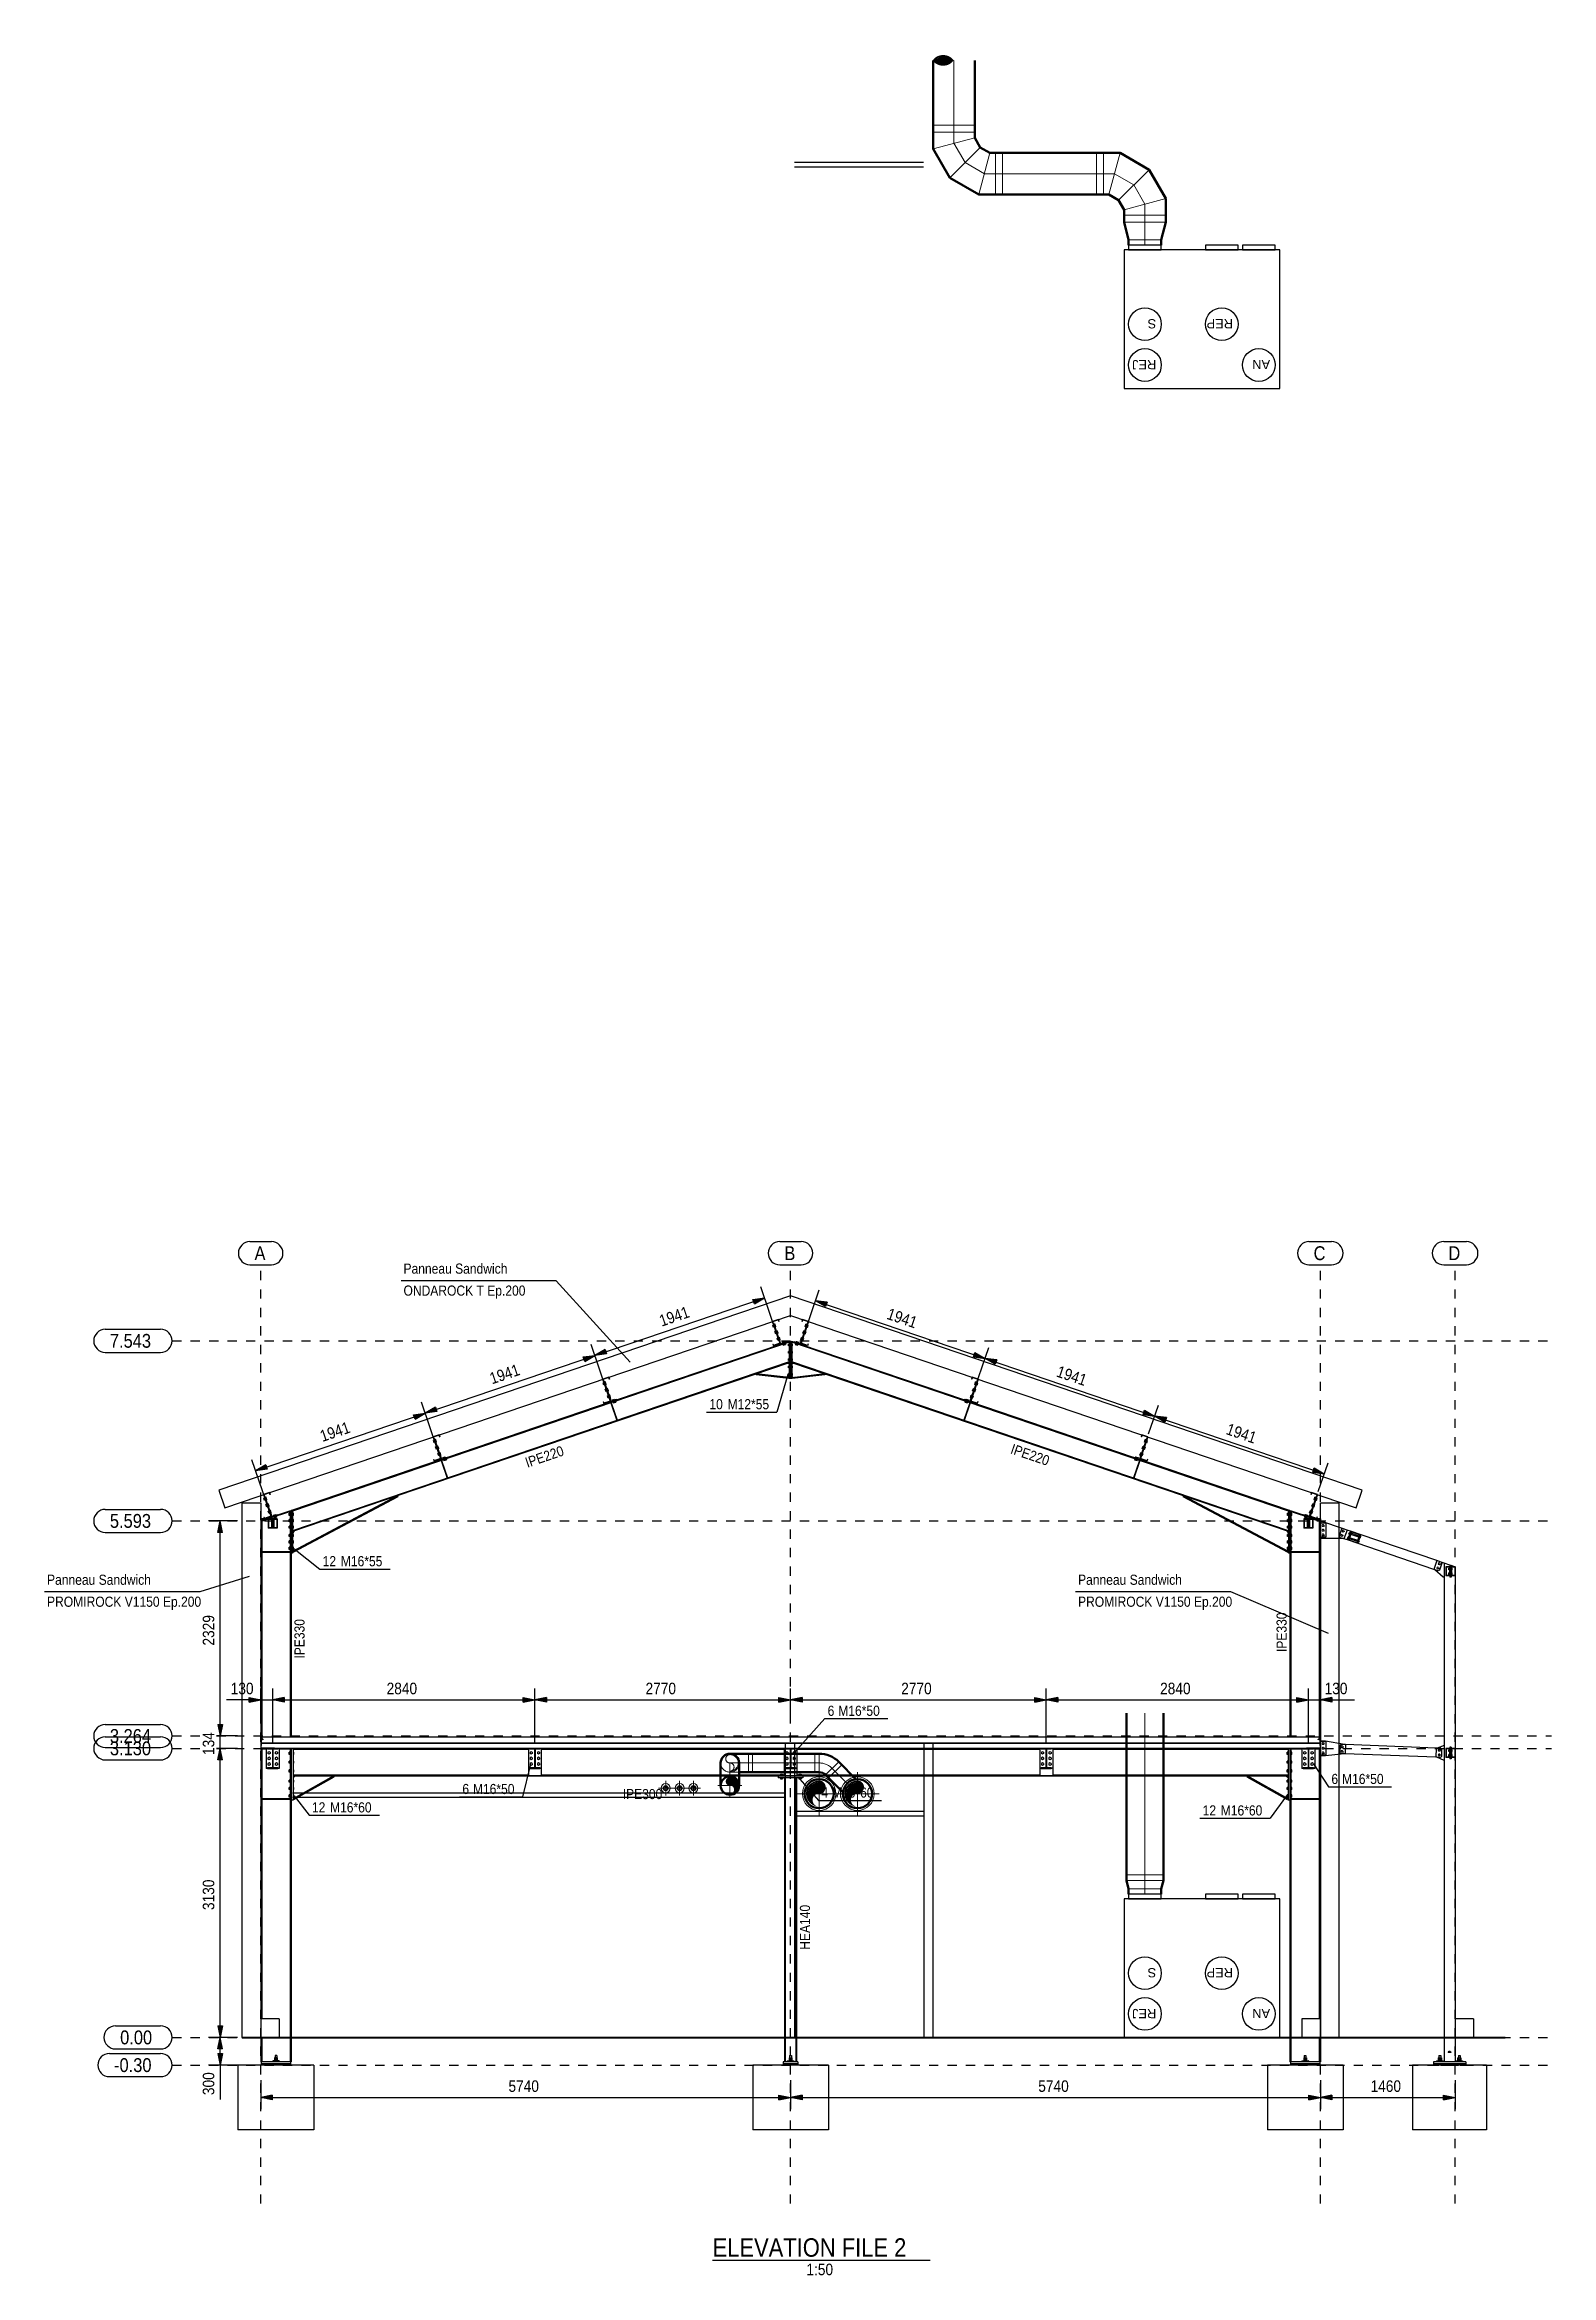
# Model space of a CAD drawing. Header units: metres. Extents: x -101133.8 to -101066.7, y -24899.3 to -24824.7.
# Drawn here: x -101114.17 to -101097.85, y -24899.29 to -24875.14 of the extents above; entities that cross this region are included whole.
import ezdxf

# ---------------------------------------------------------------- set-up
doc = ezdxf.new("R2010")
doc.units = ezdxf.units.M
doc.header["$LTSCALE"] = 0.2
for name, pattern in [('AXES', [50.8, 31.75, -6.35, 6.35, -6.35]), ('CACHE', [9.525, 6.35, -3.175]), ('XKITLINE00', [0]), ('XKITLINE03', [6, 3, -1, 1, -1])]:
    doc.linetypes.add(name, pattern=pattern)
for name, color, linetype in [('-XREF-ARCHITECTE MARS 2025', 8, 'Continuous'), ('CMT-CVC-CTA1-REPRISE', 11, 'Continuous'), ('CMT-CVC-CTA1-SOUFFLAGE', 4, 'Continuous'), ('CMT-CVC-MATERIEL', 30, 'Continuous'), ('CMT-CVC-REJET', 1, 'Continuous'), ('CMT-PLB-EC-U', 1, 'Continuous'), ('CMT-PLB-EF-U', 140, 'Continuous'), ('CMT-PLB-EU', 3, 'Continuous'), ('CMT-PLB-REC-U', 30, 'Continuous')]:
    doc.layers.add(name, color=color, linetype=linetype)
doc.styles.add('Arial', font='arial.ttf')

msp = doc.modelspace()

# ---------------------------------------------------------------- texts
at = {"lineweight": 50, "char_height": 0.1, "attachment_point": 4, "rotation": 180, "style": 'Arial'}
for s, insert in [('S', (-101102.131, -24878.16)), ('REP', (-101101.299, -24878.16)), ('REJ', (-101102.131, -24878.602)), ('AN', (-101100.897, -24878.602)), ('S', (-101102.131, -24896.016)), ('REP', (-101101.299, -24896.016)), ('REJ', (-101102.131, -24896.458)), ('AN', (-101100.897, -24896.458))]:
    msp.add_mtext(s, dxfattribs=dict(at, insert=insert))

# ---------------------------------------------------------------- blocks, each defined once
blk = doc.blocks.new('zw$F8D2')
at = {"color": 1, "linetype": 'XKITLINE00'}
for p, q in [((-6668, 9269), (-6435, 9269)), ((-6668, 9269), (-6435, 9269)), ((-928, 9269), (-695, 9269)), ((-928, 9269), (-695, 9269)), ((4806, 9269), (5051, 9269)), ((4806, 9269), (5051, 9269)), ((6266, 9269), (6511, 9269)), ((6266, 9269), (6511, 9269)), ((-6668, 9019), (-6435, 9019)), ((-6668, 9019), (-6435, 9019)), ((-928, 9019), (-695, 9019)), ((-928, 9019), (-695, 9019)), ((4806, 9019), (5051, 9019)), ((4806, 9019), (5051, 9019)), ((6266, 9019), (6511, 9019)), ((6266, 9019), (6511, 9019)), ((-940, 8214), (-1132, 8779)), ((-683, 8214), (-501, 8747)), ((-2930, 8036), (-1092, 8661)), ((-1218, 8644), (-1092, 8661)), ((-1202, 8597), (-1218, 8644)), ((-1202, 8597), (-1092, 8661)), ((-542, 8629), (1296, 8004)), ((-415, 8612), (-542, 8629)), ((-431, 8565), (-542, 8629)), ((-415, 8612), (-431, 8565)), ((-8235, 8320), (-7635, 8320)), ((-8235, 8070), (-7635, 8070)), ((-4768, 7412), (-2930, 8036)), ((-3056, 8020), (-2930, 8036)), ((-3040, 7972), (-3056, 8020)), ((-3040, 7972), (-2930, 8036)), ((-2778, 7590), (-2970, 8154)), ((-2778, 7590), (-2970, 8154)), ((-2820, 8100), (-2930, 8036)), ((-2804, 8053), (-2930, 8036)), ((-2820, 8100), (-2804, 8053)), ((1155, 7590), (1337, 8123)), ((1155, 7590), (1337, 8123)), ((1170, 8021), (1186, 8068)), ((1170, 8021), (1296, 8004)), ((1186, 8068), (1296, 8004)), ((1296, 8004), (3134, 7380)), ((1423, 7988), (1296, 8004)), ((1407, 7941), (1296, 8004)), ((1423, 7988), (1407, 7941)), ((-839, 7831), (-958, 7424)), ((-4616, 6965), (-4808, 7530)), ((-4616, 6965), (-4808, 7530)), ((3069, 7188), (3175, 7498)), ((3069, 7188), (3175, 7498)), ((-6606, 6787), (-4768, 7412)), ((-4894, 7395), (-4768, 7412)), ((-4878, 7348), (-4894, 7395)), ((-4878, 7348), (-4768, 7412)), ((-4658, 7476), (-4768, 7412)), ((-4642, 7428), (-4768, 7412)), ((-4658, 7476), (-4642, 7428)), ((-1720, 7424), (-958, 7424)), ((3008, 7397), (3024, 7444)), ((3008, 7397), (3134, 7380)), ((3024, 7444), (3134, 7380)), ((3134, 7380), (4972, 6756)), ((3261, 7363), (3134, 7380)), ((3245, 7316), (3134, 7380)), ((3261, 7363), (3245, 7316)), ((-6454, 6341), (-6646, 6906)), ((-6496, 6851), (-6606, 6787)), ((-6480, 6804), (-6606, 6787)), ((-6496, 6851), (-6480, 6804)), ((4846, 6772), (4862, 6819)), ((4846, 6772), (4972, 6756)), ((4862, 6819), (4972, 6756)), ((4907, 6563), (5013, 6874)), ((-8235, 6370), (-7635, 6370)), ((-8235, 6120), (-7635, 6120)), ((-6804, 6245), (-7116, 6245)), ((-7016, 6120), (-6991, 6245)), ((-6966, 6120), (-7016, 6120)), ((-6991, 3916), (-6991, 6245)), ((-6966, 6120), (-6991, 6245)), ((-6192, 5947), (-5910, 5724)), ((-5910, 5724), (-5148, 5724)), ((-6551, 4118), (-6551, 4431)), ((-6421, 3832), (-6421, 4431)), ((-6421, 3832), (-6421, 4431)), ((-3581, 3832), (-3581, 4431)), ((-3581, 3832), (-3581, 4431)), ((-811, 4118), (-811, 4431)), ((-811, 4118), (-811, 4431)), ((1959, 3832), (1959, 4431)), ((1959, 3832), (1959, 4431)), ((4799, 3832), (4799, 4431)), ((4799, 3832), (4799, 4431)), ((4929, 4118), (4929, 4431)), ((-6551, 4306), (-6923, 4306)), ((-6676, 4331), (-6551, 4306)), ((-6676, 4281), (-6676, 4331)), ((-6676, 4281), (-6551, 4306)), ((-6551, 4306), (-6421, 4306)), ((-6296, 4331), (-6421, 4306)), ((-6296, 4331), (-6421, 4306)), ((-6296, 4281), (-6421, 4306)), ((-6421, 4306), (-3581, 4306)), ((-6296, 4281), (-6421, 4306)), ((-6296, 4331), (-6296, 4281)), ((-6296, 4331), (-6296, 4281)), ((-3706, 4331), (-3581, 4306)), ((-3706, 4281), (-3706, 4331)), ((-3706, 4281), (-3581, 4306)), ((-3456, 4331), (-3581, 4306)), ((-3581, 4306), (-811, 4306)), ((-3456, 4281), (-3581, 4306)), ((-3456, 4331), (-3456, 4281)), ((-936, 4331), (-811, 4306)), ((-936, 4281), (-936, 4331)), ((-936, 4281), (-811, 4306)), ((-686, 4331), (-811, 4306)), ((-811, 4306), (1959, 4306)), ((-686, 4281), (-811, 4306)), ((-686, 4331), (-686, 4281)), ((1834, 4331), (1959, 4306)), ((1834, 4281), (1834, 4331)), ((1834, 4281), (1959, 4306)), ((2084, 4331), (1959, 4306)), ((1959, 4306), (4799, 4306)), ((2084, 4281), (1959, 4306)), ((2084, 4331), (2084, 4281)), ((4674, 4331), (4799, 4306)), ((4674, 4281), (4674, 4331)), ((4674, 4331), (4799, 4306)), ((4674, 4281), (4674, 4331)), ((4674, 4281), (4799, 4306)), ((4674, 4281), (4799, 4306)), ((4799, 4306), (4929, 4306)), ((5054, 4331), (4929, 4306)), ((5054, 4281), (4929, 4306)), ((4929, 4306), (5300, 4306)), ((5054, 4331), (5054, 4281)), ((-8235, 4041), (-7635, 4041)), ((-8235, 3907), (-7635, 3907)), ((-6804, 3916), (-7029, 3916)), ((-6804, 3916), (-7029, 3916)), ((-7016, 4041), (-6991, 3916)), ((-7016, 4041), (-6966, 4041)), ((-7016, 4041), (-6991, 3916)), ((-7016, 4041), (-6966, 4041)), ((-6966, 4041), (-6991, 3916)), ((-6966, 4041), (-6991, 3916)), ((-6991, 3782), (-6991, 3916)), ((-771, 3732), (-439, 4104)), ((-439, 4104), (242, 4104)), ((-8235, 3791), (-7635, 3791)), ((-8235, 3657), (-7635, 3657)), ((-6804, 3782), (-7029, 3782)), ((-6804, 3782), (-7029, 3782)), ((-7016, 3657), (-6991, 3782)), ((-7016, 3657), (-6991, 3782)), ((-6966, 3657), (-7016, 3657)), ((-6966, 3657), (-7016, 3657)), ((-6991, 652), (-6991, 3782)), ((-6966, 3657), (-6991, 3782)), ((-6966, 3657), (-6991, 3782)), ((-3630, 3596), (-3716, 3257)), ((-709, 3447), (-507, 3219)), ((4855, 3615), (5019, 3366)), ((-6187, 3267), (-6026, 3058)), ((-4396, 3257), (-3716, 3257)), ((-507, 3219), (173, 3219)), ((4564, 3267), (4385, 3025)), ((5019, 3366), (5699, 3366)), ((-6026, 3058), (-5264, 3058)), ((3624, 3025), (4385, 3025)), ((-8124, 777), (-7635, 777)), ((-7016, 777), (-6991, 652)), ((-7016, 777), (-6966, 777)), ((-6966, 777), (-6991, 652)), ((-8124, 527), (-7635, 527)), ((-6804, 652), (-7116, 652)), ((-6804, 652), (-7116, 652)), ((-7016, 527), (-6991, 652)), ((-6966, 527), (-7016, 527)), ((-6991, 352), (-6991, 652)), ((-6966, 527), (-6991, 652)), ((-8190, 477), (-7635, 477)), ((-6804, 352), (-7116, 352)), ((-7016, 477), (-6991, 352)), ((-7016, 477), (-6966, 477)), ((-6966, 477), (-6991, 352)), ((-6991, 352), (-6991, -20)), ((-8190, 227), (-7635, 227)), ((-6551, 188), (-6551, -125)), ((-6426, 25), (-6551, 0)), ((-6551, 0), (-811, 0)), ((-6426, -25), (-6551, 0)), ((-6426, 25), (-6426, -25)), ((-936, 25), (-811, 0)), ((-936, -25), (-936, 25)), ((-936, -25), (-811, 0)), ((-811, 188), (-811, -125)), ((-811, 188), (-811, -125)), ((-686, 25), (-811, 0)), ((-811, 0), (4929, 0)), ((-686, -25), (-811, 0)), ((-686, 25), (-686, -25)), ((4804, 25), (4929, 0)), ((4804, -25), (4804, 25)), ((4804, -25), (4929, 0)), ((4929, 188), (4929, -125)), ((4929, 188), (4929, -125)), ((5054, 25), (4929, 0)), ((4929, 0), (6389, 0)), ((5054, -25), (4929, 0)), ((5054, 25), (5054, -25)), ((6264, 25), (6389, 0)), ((6264, -25), (6264, 25)), ((6264, -25), (6389, 0)), ((6389, 188), (6389, -125))]:
    blk.add_line(p, q, dxfattribs=at)
at = {"color": 1, "linetype": 'XKITLINE03'}
for p, q in [((-6551, -1148), (-6551, 9019)), ((-6551, -1148), (-6551, 9019)), ((-811, -1148), (-811, 9019)), ((-811, -1148), (-811, 9019)), ((4929, -1148), (4929, 9019)), ((4929, -1148), (4929, 9019)), ((6389, -1148), (6389, 9019)), ((6389, -1148), (6389, 9019)), ((-7510, 8195), (7432, 8195)), ((-7510, 6245), (7432, 6245)), ((-7510, 3916), (-7204, 3916)), ((-7029, 3916), (7432, 3916)), ((-7510, 3782), (-7204, 3782)), ((-7029, 3782), (7432, 3782)), ((-7510, 652), (7432, 652)), ((-7510, 352), (7432, 352))]:
    blk.add_line(p, q, dxfattribs=at)
at = {"color": 1, "ltscale": 50}
for p, q in [((-3349, 8846), (-5030, 8846)), ((-2549, 7963), (-3349, 8846)), ((-6677, 5642), (-7211, 5478)), ((-7211, 5478), (-8892, 5478)), ((3959, 5478), (2277, 5478)), ((5017, 5025), (3959, 5478))]:
    blk.add_line(p, q, dxfattribs=at)
at = {"color": 4, "linetype": 'XKITLINE00'}
for p, q in [((-943, 8426), (-1006, 8404)), ((-1006, 8404), (-926, 8168)), ((-944, 8424), (-1005, 8403)), ((-1005, 8403), (-924, 8167)), ((-944, 8424), (-937, 8404)), ((-943, 8426), (-936, 8405)), ((-936, 8405), (-937, 8404)), ((-618, 8403), (-699, 8167)), ((-616, 8404), (-697, 8168)), ((-680, 8426), (-687, 8405)), ((-686, 8404), (-687, 8405)), ((-679, 8424), (-686, 8404)), ((-616, 8404), (-680, 8426)), ((-618, 8403), (-679, 8424)), ((-1003, 8163), (-1004, 8163)), ((-1004, 8163), (-997, 8142)), ((-1003, 8163), (-996, 8144)), ((-924, 8167), (-997, 8142)), ((-926, 8168), (-996, 8144)), ((-626, 8142), (-699, 8167)), ((-627, 8144), (-697, 8168)), ((-620, 8163), (-627, 8144)), ((-619, 8163), (-626, 8142)), ((-619, 8163), (-620, 8163)), ((-2781, 7801), (-2844, 7780)), ((-2844, 7780), (-2764, 7543)), ((-2782, 7799), (-2843, 7779)), ((-2843, 7779), (-2762, 7542)), ((-2782, 7799), (-2775, 7780)), ((-2781, 7801), (-2774, 7780)), ((-2774, 7780), (-2775, 7780)), ((1220, 7779), (1139, 7542)), ((1222, 7780), (1141, 7543)), ((1158, 7801), (1151, 7780)), ((1152, 7780), (1151, 7780)), ((1159, 7799), (1152, 7780)), ((1222, 7780), (1158, 7801)), ((1220, 7779), (1159, 7799)), ((-2841, 7539), (-2842, 7538)), ((-2842, 7538), (-2835, 7518)), ((-2841, 7539), (-2834, 7520)), ((-2762, 7542), (-2835, 7518)), ((-2764, 7543), (-2834, 7520)), ((1212, 7518), (1139, 7542)), ((1211, 7520), (1141, 7543)), ((1218, 7539), (1211, 7520)), ((1219, 7538), (1212, 7518)), ((1219, 7538), (1218, 7539)), ((-4619, 7177), (-4682, 7155)), ((-4682, 7155), (-4602, 6919)), ((-4620, 7175), (-4681, 7154)), ((-4681, 7154), (-4600, 6918)), ((-4620, 7175), (-4613, 7155)), ((-4619, 7177), (-4612, 7156)), ((-4612, 7156), (-4613, 7155)), ((3058, 7154), (2977, 6918)), ((3060, 7155), (2979, 6919)), ((2996, 7177), (2989, 7156)), ((2990, 7155), (2989, 7156)), ((2997, 7175), (2990, 7155)), ((3060, 7155), (2996, 7177)), ((3058, 7154), (2997, 7175)), ((-4679, 6915), (-4680, 6914)), ((-4680, 6914), (-4673, 6893)), ((-4679, 6915), (-4672, 6895)), ((-4600, 6918), (-4673, 6893)), ((-4602, 6919), (-4672, 6895)), ((3050, 6893), (2977, 6918)), ((3049, 6895), (2979, 6919)), ((3056, 6915), (3049, 6895)), ((3057, 6914), (3050, 6893)), ((3057, 6914), (3056, 6915)), ((-6457, 6552), (-6520, 6531)), ((-6520, 6531), (-6440, 6295)), ((-6458, 6550), (-6519, 6530)), ((-6519, 6530), (-6438, 6294)), ((-6458, 6550), (-6451, 6531)), ((-6457, 6552), (-6450, 6532)), ((-6450, 6532), (-6451, 6531)), ((4896, 6530), (4815, 6294)), ((4898, 6531), (4817, 6295)), ((4834, 6552), (4827, 6532)), ((4828, 6531), (4827, 6532)), ((4835, 6550), (4828, 6531)), ((4898, 6531), (4834, 6552)), ((4896, 6530), (4835, 6550)), ((-6517, 6290), (-6518, 6290)), ((-6518, 6290), (-6511, 6269)), ((-6517, 6290), (-6510, 6271)), ((-6438, 6294), (-6511, 6269)), ((-6440, 6295), (-6510, 6271)), ((4888, 6269), (4815, 6294)), ((4887, 6271), (4817, 6295)), ((4894, 6290), (4887, 6271)), ((4895, 6290), (4888, 6269)), ((4895, 6290), (4894, 6290))]:
    blk.add_line(p, q, dxfattribs=at)
at = {"color": 5, "linetype": 'XKITLINE00'}
for p, q in [((-994, 8369), (-1004, 8366)), ((-995, 8339), (-1004, 8366)), ((-992, 8362), (-1002, 8359)), ((-988, 8349), (-997, 8346)), ((-986, 8343), (-995, 8339)), ((-979, 8374), (-988, 8371)), ((-977, 8368), (-986, 8364)), ((-972, 8354), (-982, 8351)), ((-970, 8298), (-980, 8295)), ((-971, 8268), (-980, 8295)), ((-970, 8348), (-979, 8374)), ((-970, 8348), (-979, 8345)), ((-968, 8291), (-978, 8288)), ((-964, 8278), (-973, 8275)), ((-961, 8272), (-971, 8268)), ((-955, 8303), (-964, 8300)), ((-953, 8297), (-962, 8293)), ((-948, 8283), (-958, 8280)), ((-946, 8227), (-956, 8224)), ((-947, 8197), (-956, 8224)), ((-946, 8277), (-955, 8303)), ((-946, 8277), (-955, 8274)), ((-944, 8220), (-953, 8217)), ((-931, 8232), (-940, 8229)), ((-928, 8226), (-938, 8222)), ((-922, 8206), (-931, 8232)), ((-701, 8206), (-692, 8232)), ((-685, 8222), (-695, 8226)), ((-683, 8229), (-692, 8232)), ((-669, 8217), (-679, 8220)), ((-677, 8277), (-668, 8303)), ((-668, 8274), (-677, 8277)), ((-667, 8224), (-677, 8227)), ((-676, 8197), (-667, 8224)), ((-665, 8280), (-675, 8283)), ((-661, 8293), (-670, 8297)), ((-659, 8300), (-668, 8303)), ((-652, 8268), (-661, 8272)), ((-650, 8275), (-659, 8278)), ((-645, 8288), (-655, 8291)), ((-653, 8348), (-644, 8374)), ((-644, 8345), (-653, 8348)), ((-643, 8295), (-653, 8298)), ((-652, 8268), (-643, 8295)), ((-641, 8351), (-651, 8354)), ((-637, 8364), (-646, 8368)), ((-635, 8371), (-644, 8374)), ((-628, 8339), (-637, 8343)), ((-626, 8346), (-635, 8349)), ((-621, 8359), (-631, 8362)), ((-619, 8366), (-628, 8369)), ((-628, 8339), (-619, 8366)), ((-940, 8207), (-949, 8204)), ((-937, 8201), (-947, 8197)), ((-924, 8212), (-933, 8209)), ((-922, 8206), (-931, 8203)), ((-901, 8180), (-875, 8189)), ((-901, 8180), (-898, 8170)), ((-895, 8182), (-891, 8173)), ((-893, 8157), (-890, 8148)), ((-890, 8148), (-864, 8156)), ((-887, 8159), (-884, 8150)), ((-881, 8187), (-878, 8177)), ((-875, 8189), (-872, 8179)), ((-874, 8164), (-870, 8154)), ((-867, 8166), (-864, 8156)), ((-826, 8160), (-834, 8160)), ((-834, 8141), (-834, 8160)), ((-826, 8151), (-834, 8151)), ((-826, 8141), (-834, 8141)), ((-826, 8080), (-834, 8080)), ((-834, 8061), (-834, 8080)), ((-826, 8071), (-834, 8071)), ((-826, 8061), (-834, 8061)), ((-826, 8000), (-834, 8000)), ((-834, 7981), (-834, 8000)), ((-826, 7991), (-834, 7991)), ((-826, 7981), (-834, 7981)), ((-788, 8160), (-796, 8160)), ((-788, 8151), (-796, 8151)), ((-788, 8141), (-796, 8141)), ((-788, 8080), (-796, 8080)), ((-788, 8071), (-796, 8071)), ((-788, 8061), (-796, 8061)), ((-788, 8000), (-796, 8000)), ((-788, 7991), (-796, 7991)), ((-788, 7981), (-796, 7981)), ((-788, 8141), (-788, 8160)), ((-788, 8061), (-788, 8080)), ((-788, 7981), (-788, 8000)), ((-756, 8166), (-759, 8156)), ((-759, 8156), (-733, 8148)), ((-749, 8164), (-752, 8154)), ((-748, 8189), (-751, 8179)), ((-748, 8189), (-722, 8180)), ((-741, 8187), (-745, 8177)), ((-736, 8159), (-739, 8150)), ((-730, 8157), (-733, 8148)), ((-728, 8182), (-732, 8173)), ((-722, 8180), (-725, 8170)), ((-692, 8203), (-701, 8206)), ((-690, 8209), (-699, 8212)), ((-676, 8197), (-686, 8201)), ((-674, 8204), (-683, 8207)), ((-2833, 7744), (-2842, 7741)), ((-2833, 7715), (-2842, 7741)), ((-2830, 7738), (-2840, 7735)), ((-2817, 7750), (-2826, 7746)), ((-2815, 7743), (-2824, 7740)), ((-2810, 7730), (-2820, 7727)), ((-2808, 7723), (-2817, 7750)), ((-826, 7920), (-834, 7920)), ((-834, 7901), (-834, 7920)), ((-826, 7911), (-834, 7911)), ((-826, 7901), (-834, 7901)), ((-826, 7840), (-834, 7840)), ((-834, 7821), (-834, 7840)), ((-826, 7831), (-834, 7831)), ((-826, 7821), (-834, 7821)), ((-788, 7920), (-796, 7920)), ((-788, 7911), (-796, 7911)), ((-788, 7901), (-796, 7901)), ((-788, 7840), (-796, 7840)), ((-788, 7831), (-796, 7831)), ((-788, 7821), (-796, 7821)), ((-788, 7901), (-788, 7920)), ((-788, 7821), (-788, 7840)), ((1185, 7723), (1194, 7750)), ((1197, 7727), (1187, 7730)), ((1201, 7740), (1192, 7743)), ((1203, 7746), (1194, 7750)), ((1217, 7735), (1207, 7738)), ((1219, 7741), (1210, 7744)), ((1210, 7715), (1219, 7741)), ((-2826, 7725), (-2835, 7722)), ((-2824, 7718), (-2833, 7715)), ((-2808, 7673), (-2818, 7670)), ((-2809, 7644), (-2818, 7670)), ((-2808, 7723), (-2817, 7720)), ((-2806, 7667), (-2816, 7664)), ((-2802, 7654), (-2811, 7650)), ((-2799, 7647), (-2809, 7644)), ((-2793, 7679), (-2802, 7675)), ((-2791, 7672), (-2800, 7669)), ((-2786, 7659), (-2796, 7656)), ((-2784, 7602), (-2794, 7599)), ((-2785, 7573), (-2794, 7599)), ((-2784, 7652), (-2793, 7679)), ((-2784, 7652), (-2793, 7649)), ((-2782, 7596), (-2791, 7593)), ((-2778, 7583), (-2787, 7579)), ((-2775, 7576), (-2785, 7573)), ((-2769, 7608), (-2778, 7604)), ((-2766, 7601), (-2776, 7598)), ((-2762, 7588), (-2771, 7585)), ((-2760, 7581), (-2769, 7608)), ((-2760, 7581), (-2769, 7578)), ((-2739, 7556), (-2713, 7564)), ((-2739, 7556), (-2736, 7546)), ((-2733, 7558), (-2729, 7548)), ((-2731, 7533), (-2728, 7523)), ((-2728, 7523), (-2702, 7532)), ((-2725, 7535), (-2722, 7525)), ((-2719, 7562), (-2716, 7553)), ((-2713, 7564), (-2710, 7555)), ((-2712, 7539), (-2708, 7530)), ((-2705, 7542), (-2702, 7532)), ((1082, 7542), (1079, 7532)), ((1079, 7532), (1105, 7523)), ((1089, 7539), (1086, 7530)), ((1090, 7564), (1087, 7555)), ((1090, 7564), (1116, 7556)), ((1097, 7562), (1093, 7553)), ((1102, 7535), (1099, 7525)), ((1108, 7533), (1105, 7523)), ((1110, 7558), (1106, 7548)), ((1116, 7556), (1113, 7546)), ((1137, 7581), (1146, 7608)), ((1146, 7578), (1137, 7581)), ((1148, 7585), (1139, 7588)), ((1153, 7598), (1143, 7601)), ((1155, 7604), (1146, 7608)), ((1162, 7573), (1152, 7576)), ((1164, 7579), (1155, 7583)), ((1169, 7593), (1159, 7596)), ((1161, 7652), (1170, 7679)), ((1170, 7649), (1161, 7652)), ((1171, 7599), (1161, 7602)), ((1162, 7573), (1171, 7599)), ((1173, 7656), (1163, 7659)), ((1177, 7669), (1168, 7672)), ((1179, 7675), (1170, 7679)), ((1186, 7644), (1177, 7647)), ((1188, 7650), (1179, 7654)), ((1193, 7664), (1183, 7667)), ((1195, 7720), (1185, 7723)), ((1195, 7670), (1185, 7673)), ((1186, 7644), (1195, 7670)), ((1210, 7715), (1201, 7718)), ((1212, 7722), (1203, 7725)), ((-4671, 7120), (-4680, 7117)), ((-4671, 7091), (-4680, 7117)), ((-4668, 7113), (-4678, 7110)), ((-4664, 7100), (-4673, 7097)), ((-4662, 7094), (-4671, 7091)), ((-4655, 7125), (-4664, 7122)), ((-4653, 7119), (-4662, 7116)), ((-4648, 7106), (-4658, 7102)), ((-4646, 7049), (-4656, 7046)), ((-4647, 7020), (-4656, 7046)), ((-4646, 7099), (-4655, 7125)), ((-4646, 7099), (-4655, 7096)), ((-4644, 7042), (-4654, 7039)), ((-4640, 7029), (-4649, 7026)), ((-4637, 7023), (-4647, 7020)), ((-4631, 7054), (-4640, 7051)), ((-4629, 7048), (-4638, 7045)), ((-4624, 7035), (-4634, 7031)), ((-4622, 7028), (-4631, 7054)), ((-4622, 7028), (-4631, 7025)), ((2999, 7028), (3008, 7054)), ((3008, 7025), (2999, 7028)), ((3011, 7031), (3001, 7035)), ((3015, 7045), (3006, 7048)), ((3017, 7051), (3008, 7054)), ((3024, 7020), (3015, 7023)), ((3026, 7026), (3017, 7029)), ((3031, 7039), (3021, 7042)), ((3023, 7099), (3032, 7125)), ((3033, 7096), (3023, 7099)), ((3033, 7046), (3023, 7049)), ((3024, 7020), (3033, 7046)), ((3035, 7102), (3025, 7106)), ((3039, 7116), (3030, 7119)), ((3041, 7122), (3032, 7125)), ((3048, 7091), (3039, 7094)), ((3050, 7097), (3041, 7100)), ((3055, 7110), (3045, 7113)), ((3057, 7117), (3048, 7120)), ((3048, 7091), (3057, 7117)), ((-4622, 6978), (-4632, 6975)), ((-4623, 6949), (-4632, 6975)), ((-4620, 6971), (-4630, 6968)), ((-4616, 6958), (-4625, 6955)), ((-4613, 6952), (-4623, 6949)), ((-4607, 6983), (-4616, 6980)), ((-4604, 6977), (-4614, 6974)), ((-4600, 6964), (-4609, 6960)), ((-4598, 6957), (-4607, 6983)), ((-4598, 6957), (-4607, 6954)), ((-4577, 6931), (-4551, 6940)), ((-4577, 6931), (-4574, 6922)), ((-4571, 6933), (-4567, 6924)), ((-4569, 6908), (-4566, 6899)), ((-4566, 6899), (-4540, 6908)), ((-4563, 6910), (-4560, 6901)), ((-4557, 6938), (-4554, 6928)), ((-4551, 6940), (-4548, 6931)), ((-4550, 6915), (-4546, 6905)), ((-4543, 6917), (-4540, 6908)), ((2920, 6917), (2917, 6908)), ((2917, 6908), (2943, 6899)), ((2927, 6915), (2924, 6905)), ((2928, 6940), (2925, 6931)), ((2928, 6940), (2954, 6931)), ((2935, 6938), (2931, 6928)), ((2940, 6910), (2937, 6901)), ((2946, 6908), (2943, 6899)), ((2948, 6933), (2944, 6924)), ((2954, 6931), (2951, 6922)), ((2975, 6957), (2984, 6983)), ((2984, 6954), (2975, 6957)), ((2987, 6960), (2977, 6964)), ((2991, 6974), (2981, 6977)), ((2993, 6980), (2984, 6983)), ((3000, 6949), (2990, 6952)), ((3002, 6955), (2993, 6958)), ((3007, 6968), (2997, 6971)), ((3009, 6975), (2999, 6978)), ((3000, 6949), (3009, 6975)), ((-6509, 6496), (-6518, 6492)), ((-6509, 6466), (-6518, 6492)), ((-6506, 6489), (-6516, 6486)), ((-6502, 6476), (-6511, 6473)), ((-6500, 6469), (-6509, 6466)), ((-6493, 6501), (-6502, 6498)), ((-6491, 6494), (-6500, 6491)), ((-6486, 6481), (-6496, 6478)), ((-6484, 6425), (-6494, 6421)), ((-6485, 6395), (-6494, 6421)), ((-6484, 6475), (-6493, 6501)), ((-6484, 6475), (-6493, 6471)), ((-6482, 6418), (-6492, 6415)), ((-6478, 6405), (-6487, 6402)), ((-6475, 6398), (-6485, 6395)), ((-6469, 6430), (-6478, 6427)), ((-6467, 6423), (-6476, 6420)), ((-6462, 6410), (-6472, 6407)), ((-6460, 6354), (-6470, 6350)), ((-6461, 6324), (-6470, 6350)), ((-6460, 6404), (-6469, 6430)), ((-6460, 6404), (-6469, 6400)), ((-6458, 6347), (-6468, 6344)), ((-6454, 6334), (-6463, 6331)), ((-6451, 6327), (-6461, 6324)), ((-6445, 6359), (-6454, 6356)), ((-6442, 6352), (-6452, 6349)), ((-6438, 6339), (-6447, 6336)), ((-6436, 6333), (-6445, 6359)), ((-6436, 6333), (-6445, 6329)), ((-6415, 6307), (-6389, 6316)), ((-6415, 6307), (-6412, 6297)), ((-6409, 6309), (-6405, 6299)), ((-6408, 6287), (-6405, 6277)), ((-6405, 6277), (-6379, 6286)), ((-6402, 6289), (-6399, 6280)), ((-6396, 6313), (-6392, 6304)), ((-6389, 6316), (-6386, 6306)), ((-6389, 6294), (-6386, 6284)), ((-6382, 6296), (-6379, 6286)), ((-6243, 6305), (-6243, 6329)), ((-6233, 6329), (-6243, 6329)), ((-6233, 6317), (-6243, 6317)), ((-6233, 6305), (-6243, 6305)), ((-6196, 6329), (-6206, 6329)), ((-6196, 6317), (-6206, 6317)), ((-6196, 6305), (-6206, 6305)), ((-6196, 6305), (-6196, 6329)), ((4584, 6329), (4574, 6329)), ((4574, 6305), (4574, 6329)), ((4584, 6317), (4574, 6317)), ((4584, 6305), (4574, 6305)), ((4620, 6329), (4610, 6329)), ((4620, 6317), (4610, 6317)), ((4620, 6305), (4610, 6305)), ((4620, 6305), (4620, 6329)), ((4759, 6296), (4756, 6286)), ((4756, 6286), (4782, 6277)), ((4766, 6316), (4763, 6306)), ((4766, 6294), (4763, 6284)), ((4766, 6316), (4792, 6307)), ((4773, 6313), (4769, 6304)), ((4779, 6289), (4776, 6280)), ((4786, 6309), (4782, 6299)), ((4785, 6287), (4782, 6277)), ((4792, 6307), (4789, 6297)), ((4813, 6333), (4822, 6359)), ((4822, 6329), (4813, 6333)), ((4825, 6336), (4815, 6339)), ((4829, 6349), (4820, 6352)), ((4831, 6356), (4822, 6359)), ((4838, 6324), (4828, 6327)), ((4840, 6331), (4831, 6334)), ((4845, 6344), (4835, 6347)), ((4837, 6404), (4846, 6430)), ((4846, 6400), (4837, 6404)), ((4847, 6350), (4837, 6354)), ((4838, 6324), (4847, 6350)), ((4849, 6407), (4839, 6410)), ((4853, 6420), (4844, 6423)), ((4855, 6427), (4846, 6430)), ((4862, 6395), (4853, 6398)), ((4864, 6402), (4855, 6405)), ((4869, 6415), (4859, 6418)), ((4861, 6475), (4870, 6501)), ((4871, 6471), (4861, 6475)), ((4871, 6421), (4861, 6425)), ((4862, 6395), (4871, 6421)), ((4873, 6478), (4863, 6481)), ((4877, 6491), (4868, 6494)), ((4879, 6498), (4870, 6501)), ((4886, 6466), (4877, 6469)), ((4888, 6473), (4879, 6476)), ((4893, 6486), (4883, 6489)), ((4895, 6492), (4886, 6496)), ((4886, 6466), (4895, 6492)), ((-6432, 6250), (-6433, 6250)), ((-6432, 6241), (-6433, 6241)), ((-6432, 6231), (-6433, 6231)), ((-6432, 6200), (-6433, 6200)), ((-6432, 6191), (-6433, 6191)), ((-6432, 6181), (-6433, 6181)), ((-6426, 6247), (-6427, 6247)), ((-6426, 6235), (-6427, 6235)), ((-6426, 6197), (-6427, 6197)), ((-6426, 6185), (-6427, 6185)), ((-6415, 6247), (-6416, 6247)), ((-6415, 6235), (-6416, 6235)), ((-6415, 6197), (-6416, 6197)), ((-6415, 6185), (-6416, 6185)), ((-6409, 6250), (-6410, 6250)), ((-6409, 6241), (-6410, 6241)), ((-6409, 6231), (-6410, 6231)), ((-6409, 6200), (-6410, 6200)), ((-6409, 6191), (-6410, 6191)), ((-6409, 6181), (-6410, 6181)), ((-6243, 6235), (-6243, 6259)), ((-6233, 6259), (-6243, 6259)), ((-6233, 6247), (-6243, 6247)), ((-6233, 6235), (-6243, 6235)), ((-6243, 6165), (-6243, 6189)), ((-6233, 6189), (-6243, 6189)), ((-6233, 6177), (-6243, 6177)), ((-6233, 6165), (-6243, 6165)), ((-6243, 6075), (-6243, 6099)), ((-6233, 6099), (-6243, 6099)), ((-6233, 6087), (-6243, 6087)), ((-6233, 6075), (-6243, 6075)), ((-6196, 6259), (-6206, 6259)), ((-6196, 6247), (-6206, 6247)), ((-6196, 6235), (-6206, 6235)), ((-6196, 6189), (-6206, 6189)), ((-6196, 6177), (-6206, 6177)), ((-6196, 6165), (-6206, 6165)), ((-6196, 6099), (-6206, 6099)), ((-6196, 6087), (-6206, 6087)), ((-6196, 6075), (-6206, 6075)), ((-6196, 6235), (-6196, 6259)), ((-6196, 6165), (-6196, 6189)), ((-6196, 6075), (-6196, 6099)), ((4584, 6259), (4574, 6259)), ((4574, 6235), (4574, 6259)), ((4584, 6247), (4574, 6247)), ((4584, 6235), (4574, 6235)), ((4584, 6189), (4574, 6189)), ((4574, 6165), (4574, 6189)), ((4584, 6177), (4574, 6177)), ((4584, 6165), (4574, 6165)), ((4584, 6099), (4574, 6099)), ((4574, 6075), (4574, 6099)), ((4584, 6087), (4574, 6087)), ((4584, 6075), (4574, 6075)), ((4620, 6259), (4610, 6259)), ((4620, 6247), (4610, 6247)), ((4620, 6235), (4610, 6235)), ((4620, 6189), (4610, 6189)), ((4620, 6177), (4610, 6177)), ((4620, 6165), (4610, 6165)), ((4620, 6099), (4610, 6099)), ((4620, 6087), (4610, 6087)), ((4620, 6075), (4610, 6075)), ((4620, 6235), (4620, 6259)), ((4620, 6165), (4620, 6189)), ((4620, 6075), (4620, 6099)), ((4788, 6250), (4787, 6250)), ((4788, 6241), (4787, 6241)), ((4788, 6231), (4787, 6231)), ((4788, 6200), (4787, 6200)), ((4788, 6191), (4787, 6191)), ((4788, 6181), (4787, 6181)), ((4794, 6247), (4793, 6247)), ((4794, 6235), (4793, 6235)), ((4794, 6197), (4793, 6197)), ((4794, 6185), (4793, 6185)), ((4805, 6247), (4804, 6247)), ((4805, 6235), (4804, 6235)), ((4805, 6197), (4804, 6197)), ((4805, 6185), (4804, 6185)), ((4811, 6250), (4810, 6250)), ((4811, 6241), (4810, 6241)), ((4811, 6231), (4810, 6231)), ((4811, 6200), (4810, 6200)), ((4811, 6191), (4810, 6191)), ((4811, 6181), (4810, 6181)), ((4953, 6203), (4948, 6194)), ((4948, 6194), (4953, 6184)), ((4953, 6153), (4948, 6144)), ((4948, 6144), (4953, 6134)), ((4953, 6103), (4948, 6094)), ((4948, 6094), (4953, 6084)), ((4964, 6203), (4953, 6203)), ((4964, 6184), (4953, 6184)), ((4964, 6153), (4953, 6153)), ((4964, 6134), (4953, 6134)), ((4964, 6103), (4953, 6103)), ((4964, 6084), (4953, 6084)), ((4964, 6203), (4970, 6194)), ((4970, 6194), (4964, 6184)), ((4964, 6153), (4970, 6144)), ((4970, 6144), (4964, 6134)), ((4964, 6103), (4970, 6094)), ((4970, 6094), (4964, 6084)), ((5158, 6097), (5150, 6090)), ((5150, 6090), (5152, 6079)), ((5162, 6075), (5152, 6079)), ((5168, 6093), (5158, 6097)), ((5171, 6083), (5162, 6075)), ((5174, 6144), (5166, 6137)), ((5166, 6137), (5168, 6126)), ((5178, 6123), (5168, 6126)), ((5168, 6093), (5171, 6083)), ((5185, 6141), (5174, 6144)), ((5187, 6130), (5178, 6123)), ((5185, 6141), (5187, 6130)), ((5223, 6055), (5229, 6073)), ((5231, 6052), (5223, 6055)), ((5234, 6061), (5226, 6064)), ((5237, 6070), (5229, 6073)), ((5239, 6053), (5237, 6054)), ((5239, 6102), (5245, 6120)), ((5247, 6100), (5239, 6102)), ((5243, 6065), (5241, 6065)), ((5250, 6109), (5242, 6111)), ((5330, 6022), (5243, 6052)), ((5253, 6118), (5245, 6120)), ((5334, 6034), (5246, 6063)), ((5255, 6101), (5253, 6101)), ((5259, 6112), (5257, 6112)), ((5346, 6070), (5259, 6099)), ((5350, 6081), (5263, 6111)), ((5351, 6068), (5350, 6068)), ((5355, 6079), (5353, 6080)), ((5363, 6060), (5356, 6063)), ((5366, 6069), (5359, 6072)), ((5369, 6078), (5362, 6081)), ((5363, 6060), (5369, 6078)), ((-6243, 6005), (-6243, 6029)), ((-6233, 6029), (-6243, 6029)), ((-6233, 6017), (-6243, 6017)), ((-6233, 6005), (-6243, 6005)), ((-6243, 5935), (-6243, 5959)), ((-6233, 5959), (-6243, 5959)), ((-6233, 5947), (-6243, 5947)), ((-6233, 5935), (-6243, 5935)), ((-6196, 6029), (-6206, 6029)), ((-6196, 6017), (-6206, 6017)), ((-6196, 6005), (-6206, 6005)), ((-6196, 5959), (-6206, 5959)), ((-6196, 5947), (-6206, 5947)), ((-6196, 5935), (-6206, 5935)), ((-6196, 6005), (-6196, 6029)), ((-6196, 5935), (-6196, 5959)), ((4584, 6029), (4574, 6029)), ((4574, 6005), (4574, 6029)), ((4584, 6017), (4574, 6017)), ((4584, 6005), (4574, 6005)), ((4584, 5959), (4574, 5959)), ((4574, 5935), (4574, 5959)), ((4584, 5947), (4574, 5947)), ((4584, 5935), (4574, 5935)), ((4620, 6029), (4610, 6029)), ((4620, 6017), (4610, 6017)), ((4620, 6005), (4610, 6005)), ((4620, 5959), (4610, 5959)), ((4620, 5947), (4610, 5947)), ((4620, 5935), (4610, 5935)), ((4620, 6005), (4620, 6029)), ((4620, 5935), (4620, 5959)), ((5335, 6021), (5333, 6021)), ((5339, 6032), (5337, 6032)), ((5347, 6013), (5339, 6015)), ((5350, 6022), (5343, 6024)), ((5353, 6031), (5346, 6033)), ((5347, 6013), (5353, 6031)), ((6199, 5743), (6190, 5736)), ((6190, 5736), (6193, 5725)), ((6203, 5722), (6193, 5725)), ((6209, 5740), (6199, 5743)), ((6211, 5729), (6203, 5722)), ((6215, 5791), (6206, 5784)), ((6206, 5784), (6209, 5773)), ((6219, 5769), (6209, 5773)), ((6209, 5740), (6211, 5729)), ((6225, 5787), (6215, 5791)), ((6227, 5777), (6219, 5769)), ((6225, 5787), (6227, 5777)), ((6328, 5733), (6320, 5733)), ((6320, 5714), (6320, 5733)), ((6328, 5724), (6320, 5724)), ((6328, 5714), (6320, 5714)), ((6328, 5683), (6320, 5683)), ((6320, 5664), (6320, 5683)), ((6328, 5674), (6320, 5674)), ((6328, 5664), (6320, 5664)), ((6334, 5730), (6333, 5730)), ((6334, 5718), (6333, 5718)), ((6334, 5680), (6333, 5680)), ((6334, 5668), (6333, 5668)), ((6345, 5730), (6344, 5730)), ((6345, 5718), (6344, 5718)), ((6345, 5680), (6344, 5680)), ((6345, 5668), (6344, 5668)), ((6358, 5733), (6350, 5733)), ((6358, 5724), (6350, 5724)), ((6358, 5714), (6350, 5714)), ((6358, 5683), (6350, 5683)), ((6358, 5674), (6350, 5674)), ((6358, 5664), (6350, 5664)), ((6358, 5714), (6358, 5733)), ((6358, 5664), (6358, 5683)), ((-6551, 3902), (-6551, 3782)), ((4929, 3902), (-6551, 3902)), ((4929, 3902), (4929, 3782)), ((4929, 3782), (-6551, 3782)), ((-6461, 3745), (-6473, 3739)), ((-6473, 3739), (-6473, 3725)), ((-6461, 3718), (-6473, 3725)), ((-6461, 3685), (-6473, 3679)), ((-6473, 3679), (-6473, 3665)), ((-6461, 3658), (-6473, 3665)), ((-6461, 3625), (-6473, 3619)), ((-6449, 3739), (-6461, 3745)), ((-6449, 3725), (-6461, 3718)), ((-6449, 3679), (-6461, 3685)), ((-6449, 3665), (-6461, 3658)), ((-6449, 3619), (-6461, 3625)), ((-6449, 3739), (-6449, 3725)), ((-6449, 3679), (-6449, 3665)), ((-6381, 3745), (-6393, 3739)), ((-6393, 3739), (-6393, 3725)), ((-6381, 3718), (-6393, 3725)), ((-6381, 3685), (-6393, 3679)), ((-6393, 3679), (-6393, 3665)), ((-6381, 3658), (-6393, 3665)), ((-6381, 3625), (-6393, 3619)), ((-6369, 3739), (-6381, 3745)), ((-6369, 3725), (-6381, 3718)), ((-6369, 3679), (-6381, 3685)), ((-6369, 3665), (-6381, 3658)), ((-6369, 3619), (-6381, 3625)), ((-6369, 3739), (-6369, 3725)), ((-6369, 3679), (-6369, 3665)), ((-6243, 3715), (-6243, 3739)), ((-6233, 3739), (-6243, 3739)), ((-6233, 3727), (-6243, 3727)), ((-6233, 3715), (-6243, 3715)), ((-6243, 3620), (-6243, 3644)), ((-6233, 3644), (-6243, 3644)), ((-6233, 3632), (-6243, 3632)), ((-6191, 3739), (-6201, 3739)), ((-6191, 3727), (-6201, 3727)), ((-6191, 3715), (-6201, 3715)), ((-6191, 3644), (-6201, 3644)), ((-6191, 3632), (-6201, 3632)), ((-6191, 3715), (-6191, 3739)), ((-6191, 3620), (-6191, 3644)), ((-3621, 3745), (-3633, 3739)), ((-3633, 3739), (-3633, 3725)), ((-3621, 3718), (-3633, 3725)), ((-3621, 3685), (-3633, 3679)), ((-3633, 3679), (-3633, 3665)), ((-3621, 3658), (-3633, 3665)), ((-3621, 3625), (-3633, 3619)), ((-3609, 3739), (-3621, 3745)), ((-3609, 3725), (-3621, 3718)), ((-3609, 3679), (-3621, 3685)), ((-3609, 3665), (-3621, 3658)), ((-3609, 3619), (-3621, 3625)), ((-3609, 3739), (-3609, 3725)), ((-3609, 3679), (-3609, 3665)), ((-3541, 3745), (-3553, 3739)), ((-3553, 3739), (-3553, 3725)), ((-3541, 3718), (-3553, 3725)), ((-3541, 3685), (-3553, 3679)), ((-3553, 3679), (-3553, 3665)), ((-3541, 3658), (-3553, 3665)), ((-3541, 3625), (-3553, 3619)), ((-3529, 3739), (-3541, 3745)), ((-3529, 3725), (-3541, 3718)), ((-3529, 3679), (-3541, 3685)), ((-3529, 3665), (-3541, 3658)), ((-3529, 3619), (-3541, 3625)), ((-3529, 3739), (-3529, 3725)), ((-3529, 3679), (-3529, 3665)), ((-851, 3745), (-863, 3739)), ((-863, 3739), (-863, 3725)), ((-851, 3718), (-863, 3725)), ((-851, 3685), (-863, 3679)), ((-863, 3679), (-863, 3665)), ((-851, 3658), (-863, 3665)), ((-851, 3625), (-863, 3619)), ((-839, 3739), (-851, 3745)), ((-839, 3725), (-851, 3718)), ((-839, 3679), (-851, 3685)), ((-839, 3665), (-851, 3658)), ((-839, 3619), (-851, 3625)), ((-839, 3739), (-839, 3725)), ((-839, 3679), (-839, 3665)), ((-771, 3745), (-783, 3739)), ((-783, 3739), (-783, 3725)), ((-771, 3718), (-783, 3725)), ((-771, 3685), (-783, 3679)), ((-783, 3679), (-783, 3665)), ((-771, 3658), (-783, 3665)), ((-771, 3625), (-783, 3619)), ((-759, 3739), (-771, 3745)), ((-759, 3725), (-771, 3718)), ((-759, 3679), (-771, 3685)), ((-759, 3665), (-771, 3658)), ((-759, 3619), (-771, 3625)), ((-759, 3739), (-759, 3725)), ((-759, 3679), (-759, 3665)), ((1919, 3745), (1907, 3739)), ((1907, 3739), (1907, 3725)), ((1919, 3718), (1907, 3725)), ((1919, 3685), (1907, 3679)), ((1907, 3679), (1907, 3665)), ((1919, 3658), (1907, 3665)), ((1919, 3625), (1907, 3619)), ((1931, 3739), (1919, 3745)), ((1931, 3725), (1919, 3718)), ((1931, 3679), (1919, 3685)), ((1931, 3665), (1919, 3658)), ((1931, 3619), (1919, 3625)), ((1931, 3739), (1931, 3725)), ((1931, 3679), (1931, 3665)), ((1999, 3745), (1987, 3739)), ((1987, 3739), (1987, 3725)), ((1999, 3718), (1987, 3725)), ((1999, 3685), (1987, 3679)), ((1987, 3679), (1987, 3665)), ((1999, 3658), (1987, 3665)), ((1999, 3625), (1987, 3619)), ((2011, 3739), (1999, 3745)), ((2011, 3725), (1999, 3718)), ((2011, 3679), (1999, 3685)), ((2011, 3665), (1999, 3658)), ((2011, 3619), (1999, 3625)), ((2011, 3739), (2011, 3725)), ((2011, 3679), (2011, 3665)), ((4579, 3739), (4569, 3739)), ((4569, 3715), (4569, 3739)), ((4579, 3727), (4569, 3727)), ((4579, 3715), (4569, 3715)), ((4579, 3644), (4569, 3644)), ((4569, 3620), (4569, 3644)), ((4579, 3632), (4569, 3632)), ((4620, 3739), (4610, 3739)), ((4620, 3727), (4610, 3727)), ((4620, 3715), (4610, 3715)), ((4620, 3644), (4610, 3644)), ((4620, 3632), (4610, 3632)), ((4620, 3715), (4620, 3739)), ((4620, 3620), (4620, 3644)), ((4759, 3745), (4747, 3739)), ((4747, 3739), (4747, 3725)), ((4759, 3718), (4747, 3725)), ((4759, 3685), (4747, 3679)), ((4747, 3679), (4747, 3665)), ((4759, 3658), (4747, 3665)), ((4759, 3625), (4747, 3619)), ((4771, 3739), (4759, 3745)), ((4771, 3725), (4759, 3718)), ((4771, 3679), (4759, 3685)), ((4771, 3665), (4759, 3658)), ((4771, 3619), (4759, 3625)), ((4771, 3739), (4771, 3725)), ((4771, 3679), (4771, 3665)), ((4839, 3745), (4827, 3739)), ((4827, 3739), (4827, 3725)), ((4839, 3718), (4827, 3725)), ((4839, 3685), (4827, 3679)), ((4827, 3679), (4827, 3665)), ((4839, 3658), (4827, 3665)), ((4839, 3625), (4827, 3619)), ((4851, 3739), (4839, 3745)), ((4851, 3725), (4839, 3718)), ((4851, 3679), (4839, 3685)), ((4851, 3665), (4839, 3658)), ((4851, 3619), (4839, 3625)), ((4851, 3739), (4851, 3725)), ((4851, 3679), (4851, 3665)), ((4953, 3841), (4948, 3832)), ((4948, 3832), (4953, 3822)), ((4953, 3791), (4948, 3782)), ((4948, 3782), (4953, 3772)), ((4953, 3741), (4948, 3732)), ((4948, 3732), (4953, 3722)), ((4964, 3841), (4953, 3841)), ((4964, 3822), (4953, 3822)), ((4964, 3791), (4953, 3791)), ((4964, 3772), (4953, 3772)), ((4964, 3741), (4953, 3741)), ((4964, 3722), (4953, 3722)), ((4964, 3841), (4970, 3832)), ((4970, 3832), (4964, 3822)), ((4964, 3791), (4970, 3782)), ((4970, 3782), (4964, 3772)), ((4964, 3741), (4970, 3732)), ((4970, 3732), (4964, 3722)), ((5159, 3758), (5153, 3748)), ((5153, 3748), (5159, 3739)), ((5161, 3808), (5155, 3798)), ((5155, 3798), (5160, 3789)), ((5170, 3757), (5159, 3758)), ((5170, 3738), (5159, 3739)), ((5171, 3788), (5160, 3789)), ((5172, 3807), (5161, 3808)), ((5170, 3757), (5175, 3748)), ((5175, 3748), (5170, 3738)), ((5177, 3797), (5171, 3788)), ((5172, 3807), (5177, 3797)), ((6211, 3719), (6205, 3710)), ((6205, 3710), (6210, 3700)), ((6213, 3769), (6207, 3760)), ((6207, 3760), (6212, 3750)), ((6221, 3700), (6210, 3700)), ((6222, 3719), (6211, 3719)), ((6223, 3750), (6212, 3750)), ((6223, 3769), (6213, 3769)), ((6227, 3709), (6221, 3700)), ((6222, 3719), (6227, 3709)), ((6223, 3769), (6229, 3759)), ((6229, 3759), (6223, 3750)), ((6328, 3766), (6320, 3766)), ((6320, 3747), (6320, 3766)), ((6328, 3757), (6320, 3757)), ((6328, 3747), (6320, 3747)), ((6328, 3716), (6320, 3716)), ((6320, 3697), (6320, 3716)), ((6328, 3707), (6320, 3707)), ((6328, 3697), (6320, 3697)), ((6334, 3763), (6333, 3763)), ((6334, 3763), (6333, 3763)), ((6334, 3751), (6333, 3751)), ((6334, 3751), (6333, 3751)), ((6334, 3713), (6333, 3713)), ((6334, 3713), (6333, 3713)), ((6334, 3701), (6333, 3701)), ((6334, 3701), (6333, 3701)), ((6345, 3763), (6344, 3763)), ((6345, 3763), (6344, 3763)), ((6345, 3751), (6344, 3751)), ((6345, 3751), (6344, 3751)), ((6345, 3713), (6344, 3713)), ((6345, 3713), (6344, 3713)), ((6345, 3701), (6344, 3701)), ((6345, 3701), (6344, 3701)), ((6358, 3766), (6350, 3766)), ((6358, 3757), (6350, 3757)), ((6358, 3747), (6350, 3747)), ((6358, 3716), (6350, 3716)), ((6358, 3707), (6350, 3707)), ((6358, 3697), (6350, 3697)), ((6358, 3747), (6358, 3766)), ((6358, 3697), (6358, 3716)), ((-6473, 3619), (-6473, 3605)), ((-6461, 3598), (-6473, 3605)), ((-6449, 3605), (-6461, 3598)), ((-6449, 3619), (-6449, 3605)), ((-6393, 3619), (-6393, 3605)), ((-6381, 3598), (-6393, 3605)), ((-6369, 3605), (-6381, 3598)), ((-6369, 3619), (-6369, 3605)), ((-6233, 3620), (-6243, 3620)), ((-6243, 3525), (-6243, 3549)), ((-6233, 3549), (-6243, 3549)), ((-6233, 3537), (-6243, 3537)), ((-6233, 3525), (-6243, 3525)), ((-6243, 3415), (-6243, 3439)), ((-6233, 3439), (-6243, 3439)), ((-6233, 3427), (-6243, 3427)), ((-6233, 3415), (-6243, 3415)), ((-6191, 3620), (-6201, 3620)), ((-6191, 3549), (-6201, 3549)), ((-6191, 3537), (-6201, 3537)), ((-6191, 3525), (-6201, 3525)), ((-6191, 3439), (-6201, 3439)), ((-6191, 3427), (-6201, 3427)), ((-6191, 3415), (-6201, 3415)), ((-6191, 3525), (-6191, 3549)), ((-6191, 3415), (-6191, 3439)), ((-3633, 3619), (-3633, 3605)), ((-3621, 3598), (-3633, 3605)), ((-3609, 3605), (-3621, 3598)), ((-3609, 3619), (-3609, 3605)), ((-3553, 3619), (-3553, 3605)), ((-3541, 3598), (-3553, 3605)), ((-3529, 3605), (-3541, 3598)), ((-3529, 3619), (-3529, 3605)), ((-921, 3502), (-921, 3492)), ((-921, 3502), (-897, 3502)), ((-921, 3462), (-921, 3452)), ((-921, 3452), (-897, 3452)), ((-909, 3502), (-909, 3492)), ((-909, 3462), (-909, 3452)), ((-897, 3502), (-897, 3492)), ((-897, 3462), (-897, 3452)), ((-863, 3619), (-863, 3605)), ((-851, 3598), (-863, 3605)), ((-839, 3605), (-851, 3598)), ((-839, 3619), (-839, 3605)), ((-783, 3619), (-783, 3605)), ((-771, 3598), (-783, 3605)), ((-759, 3605), (-771, 3598)), ((-759, 3619), (-759, 3605)), ((-721, 3502), (-721, 3492)), ((-721, 3502), (-697, 3502)), ((-721, 3462), (-721, 3452)), ((-721, 3452), (-697, 3452)), ((-709, 3502), (-709, 3492)), ((-709, 3462), (-709, 3452)), ((-697, 3502), (-697, 3492)), ((-697, 3462), (-697, 3452)), ((1907, 3619), (1907, 3605)), ((1919, 3598), (1907, 3605)), ((1931, 3605), (1919, 3598)), ((1931, 3619), (1931, 3605)), ((1987, 3619), (1987, 3605)), ((1999, 3598), (1987, 3605)), ((2011, 3605), (1999, 3598)), ((2011, 3619), (2011, 3605)), ((4579, 3620), (4569, 3620)), ((4579, 3549), (4569, 3549)), ((4569, 3525), (4569, 3549)), ((4579, 3537), (4569, 3537)), ((4579, 3525), (4569, 3525)), ((4579, 3439), (4569, 3439)), ((4569, 3415), (4569, 3439)), ((4579, 3427), (4569, 3427)), ((4579, 3415), (4569, 3415)), ((4620, 3620), (4610, 3620)), ((4620, 3549), (4610, 3549)), ((4620, 3537), (4610, 3537)), ((4620, 3525), (4610, 3525)), ((4620, 3439), (4610, 3439)), ((4620, 3427), (4610, 3427)), ((4620, 3415), (4610, 3415)), ((4620, 3525), (4620, 3549)), ((4620, 3415), (4620, 3439)), ((4747, 3619), (4747, 3605)), ((4759, 3598), (4747, 3605)), ((4771, 3605), (4759, 3598)), ((4771, 3619), (4771, 3605)), ((4827, 3619), (4827, 3605)), ((4839, 3598), (4827, 3605)), ((4851, 3605), (4839, 3598)), ((4851, 3619), (4851, 3605)), ((-6243, 3335), (-6243, 3359)), ((-6233, 3359), (-6243, 3359)), ((-6233, 3347), (-6243, 3347)), ((-6233, 3335), (-6243, 3335)), ((-6243, 3255), (-6243, 3279)), ((-6233, 3279), (-6243, 3279)), ((-6233, 3267), (-6243, 3267)), ((-6233, 3255), (-6243, 3255)), ((-6191, 3359), (-6201, 3359)), ((-6191, 3347), (-6201, 3347)), ((-6191, 3335), (-6201, 3335)), ((-6191, 3279), (-6201, 3279)), ((-6191, 3267), (-6201, 3267)), ((-6191, 3255), (-6201, 3255)), ((-6191, 3335), (-6191, 3359)), ((-6191, 3255), (-6191, 3279)), ((4579, 3359), (4569, 3359)), ((4569, 3335), (4569, 3359)), ((4579, 3347), (4569, 3347)), ((4579, 3335), (4569, 3335)), ((4579, 3279), (4569, 3279)), ((4569, 3255), (4569, 3279)), ((4579, 3267), (4569, 3267)), ((4579, 3255), (4569, 3255)), ((4620, 3359), (4610, 3359)), ((4620, 3347), (4610, 3347)), ((4620, 3335), (4610, 3335)), ((4620, 3279), (4610, 3279)), ((4620, 3267), (4610, 3267)), ((4620, 3255), (4610, 3255)), ((4620, 3335), (4620, 3359)), ((4620, 3255), (4620, 3279)), ((-6551, 852), (-6551, 652)), ((-6351, 852), (-6551, 852)), ((-6351, 852), (-6351, 652)), ((4729, 852), (4729, 652)), ((4929, 852), (4729, 852)), ((4929, 852), (4929, 652)), ((-6751, 652), (-6751, 642)), ((6932, 652), (-6751, 652)), ((6932, 642), (-6751, 642)), ((-6351, 652), (-6551, 652)), ((4929, 652), (4729, 652)), ((-6798, 352), (-6798, -348)), ((-5977, 352), (-6798, 352)), ((-5977, 352), (-5977, -348)), ((-1220, 352), (-1220, -348)), ((-400, 352), (-1220, 352)), ((-400, 352), (-400, -348)), ((4355, 352), (4355, -348)), ((5175, 352), (4355, 352)), ((5175, 352), (5175, -348)), ((5929, 352), (5929, -348)), ((6729, 352), (5929, 352)), ((6729, 352), (6729, -348)), ((-5977, -348), (-6798, -348)), ((-400, -348), (-1220, -348)), ((5175, -348), (4355, -348)), ((6729, -348), (5929, -348))]:
    blk.add_line(p, q, dxfattribs=at)
at = {"color": 2, "linetype": 'XKITLINE00'}
for p, q in [((-995, 8391), (-1000, 8389)), ((-995, 8391), (-918, 8164)), ((-628, 8391), (-705, 8164)), ((-623, 8389), (-628, 8391)), ((-826, 8180), (-6206, 6352)), ((-921, 8157), (-2688, 7557)), ((-921, 8157), (-924, 8167)), ((-921, 8157), (-850, 8181)), ((-918, 8164), (-852, 8186)), ((-918, 8164), (-918, 8164)), ((-852, 8186), (-850, 8181)), ((-826, 8189), (-850, 8181)), ((-826, 8189), (-826, 8180)), ((-811, 8184), (-826, 8184)), ((-826, 8184), (-826, 7786)), ((-796, 8184), (-811, 8184)), ((-811, 8184), (-811, 7786)), ((-811, 8184), (-811, 7786)), ((-796, 8189), (-796, 8180)), ((-773, 8181), (-796, 8189)), ((-796, 8184), (-796, 7786)), ((4584, 6352), (-796, 8180)), ((-771, 8186), (-773, 8181)), ((-773, 8181), (-702, 8157)), ((-771, 8186), (-705, 8164)), ((-705, 8164), (-705, 8164)), ((-702, 8157), (-699, 8167)), ((1065, 7557), (-702, 8157)), ((-826, 7967), (-6206, 6139)), ((-826, 7957), (-5071, 6515)), ((-2833, 7767), (-2838, 7765)), ((-2833, 7767), (-2756, 7540)), ((-1182, 7836), (-1183, 7826)), ((-828, 7787), (-1183, 7826)), ((-827, 7797), (-1182, 7836)), ((-1168, 7841), (-1167, 7835)), ((-827, 7812), (-842, 7798)), ((-827, 7943), (-840, 7952)), ((-827, 7797), (-828, 7787)), ((-827, 7943), (-827, 7812)), ((-826, 7967), (-826, 7957)), ((-811, 7786), (-826, 7786)), ((-796, 7786), (-811, 7786)), ((-796, 7967), (-796, 7957)), ((4584, 6139), (-796, 7967)), ((3448, 6515), (-796, 7957)), ((-782, 7952), (-796, 7942)), ((-441, 7836), (-796, 7796)), ((-782, 7798), (-796, 7811)), ((-796, 7796), (-795, 7786)), ((-440, 7826), (-795, 7786)), ((-455, 7841), (-456, 7835)), ((-441, 7836), (-440, 7826)), ((1210, 7767), (1133, 7540)), ((1215, 7765), (1210, 7767)), ((-2759, 7533), (-4526, 6933)), ((-2759, 7533), (-2762, 7542)), ((-2759, 7533), (-2688, 7557)), ((-2753, 7525), (-2759, 7523)), ((-2759, 7523), (-2694, 7333)), ((-2756, 7539), (-2690, 7562)), ((-2756, 7540), (-2756, 7539)), ((-2753, 7525), (-2689, 7335)), ((-2690, 7562), (-2688, 7557)), ((1067, 7562), (1065, 7557)), ((1065, 7557), (1136, 7533)), ((1130, 7525), (1066, 7335)), ((1067, 7562), (1133, 7539)), ((1136, 7523), (1071, 7333)), ((1136, 7523), (1130, 7525)), ((1133, 7540), (1133, 7539)), ((1136, 7533), (1139, 7542)), ((2903, 6933), (1136, 7533)), ((-2689, 7335), (-2694, 7333)), ((1071, 7333), (1066, 7335)), ((-4671, 7142), (-4676, 7140)), ((-4671, 7142), (-4594, 6915)), ((3048, 7142), (2971, 6915)), ((3053, 7140), (3048, 7142)), ((-4597, 6909), (-6206, 6362)), ((-4597, 6909), (-4600, 6918)), ((-4597, 6909), (-4526, 6933)), ((-4591, 6900), (-4597, 6898)), ((-4597, 6898), (-4532, 6708)), ((-4594, 6915), (-4528, 6937)), ((-4594, 6915), (-4594, 6915)), ((-4591, 6900), (-4527, 6710)), ((-4528, 6937), (-4526, 6933)), ((2905, 6937), (2903, 6933)), ((2903, 6933), (2974, 6909)), ((2968, 6900), (2904, 6710)), ((2905, 6937), (2971, 6915)), ((2974, 6898), (2909, 6708)), ((2974, 6898), (2968, 6900)), ((2971, 6915), (2971, 6915)), ((2974, 6909), (2977, 6918)), ((4584, 6362), (2974, 6909)), ((-4527, 6710), (-4532, 6708)), ((2909, 6708), (2904, 6710)), ((-6509, 6518), (-6514, 6516)), ((-6509, 6518), (-6432, 6291)), ((-6229, 6354), (-6490, 6266)), ((-6227, 6348), (-6471, 6266)), ((-6435, 6284), (-6438, 6294)), ((-6435, 6284), (-6364, 6308)), ((-6432, 6290), (-6366, 6313)), ((-6432, 6291), (-6432, 6290)), ((-6366, 6313), (-6364, 6308)), ((-6221, 6350), (-6233, 6346)), ((-6233, 6346), (-6233, 3902)), ((-6229, 6354), (-6227, 6348)), ((-6221, 6357), (-6221, 6350)), ((-6206, 6357), (-6221, 6357)), ((-6221, 6350), (-6221, 3902)), ((-5071, 6515), (-6206, 6129)), ((-5071, 6515), (-6206, 5912)), ((-6206, 6362), (-6206, 6357)), ((-6206, 6357), (-6206, 5897)), ((-5066, 6506), (-6202, 5903)), ((-5090, 6509), (-5089, 6506)), ((-5071, 6515), (-5066, 6506)), ((3448, 6515), (3443, 6506)), ((4579, 5903), (3443, 6506)), ((4584, 6129), (3448, 6515)), ((4584, 5912), (3448, 6515)), ((3467, 6509), (3466, 6506)), ((4584, 6362), (4584, 6357)), ((4584, 6357), (4584, 5897)), ((4599, 6357), (4584, 6357)), ((4599, 6357), (4599, 6350)), ((4610, 6346), (4599, 6350)), ((4599, 6350), (4599, 3902)), ((4606, 6354), (4604, 6348)), ((4848, 6266), (4604, 6348)), ((4867, 6266), (4606, 6354)), ((4610, 6346), (4610, 3902)), ((4743, 6313), (4741, 6308)), ((4741, 6308), (4812, 6284)), ((4743, 6313), (4809, 6290)), ((4886, 6518), (4809, 6291)), ((4809, 6291), (4809, 6290)), ((4812, 6284), (4815, 6294)), ((4891, 6516), (4886, 6518)), ((-6551, 6266), (-6551, 6216)), ((-6471, 6266), (-6551, 6266)), ((-6551, 6216), (-6551, 3902)), ((-6547, 6216), (-6551, 6216)), ((-6471, 6262), (-6547, 6262)), ((-6547, 6262), (-6547, 6216)), ((-6501, 6262), (-6547, 6246)), ((-6547, 6245), (-6546, 6240)), ((-6540, 6242), (-6547, 6240)), ((-6483, 6262), (-6546, 6240)), ((-6540, 6242), (-6540, 3902)), ((-6471, 6266), (-6471, 6262)), ((-6471, 6266), (-6471, 6166)), ((-6371, 6266), (-6471, 6266)), ((-6371, 6166), (-6471, 6166)), ((-6467, 6262), (-6467, 6170)), ((-6375, 6262), (-6467, 6262)), ((-6375, 6170), (-6467, 6170)), ((-6433, 6262), (-6433, 6170)), ((-6432, 6262), (-6432, 6170)), ((-6427, 6262), (-6427, 6170)), ((-6426, 6262), (-6426, 6170)), ((-6416, 6262), (-6416, 6170)), ((-6415, 6262), (-6415, 6170)), ((-6410, 6262), (-6410, 6170)), ((-6409, 6262), (-6409, 6170)), ((-6375, 6262), (-6375, 6170)), ((-6371, 6266), (-6371, 6166)), ((-6188, 6136), (-6206, 6109)), ((4565, 6136), (4584, 6109)), ((4749, 6266), (4749, 6166)), ((4849, 6266), (4749, 6266)), ((4849, 6166), (4749, 6166)), ((4753, 6262), (4753, 6170)), ((4845, 6262), (4753, 6262)), ((4845, 6170), (4753, 6170)), ((4787, 6262), (4787, 6170)), ((4788, 6262), (4788, 6170)), ((4793, 6262), (4793, 6170)), ((4794, 6262), (4794, 6170)), ((4804, 6262), (4804, 6170)), ((4805, 6262), (4805, 6170)), ((4810, 6262), (4810, 6170)), ((4811, 6262), (4811, 6170)), ((4845, 6262), (4845, 6170)), ((4849, 6266), (4849, 6262)), ((4929, 6266), (4849, 6266)), ((4849, 6266), (4849, 6166)), ((4925, 6262), (4849, 6262)), ((4923, 6240), (4860, 6262)), ((4925, 6246), (4878, 6262)), ((4925, 6240), (4917, 6242)), ((4917, 6242), (4917, 3902)), ((4925, 6245), (4923, 6240)), ((4925, 6262), (4925, 6216)), ((4929, 6216), (4925, 6216)), ((4929, 6266), (4929, 6216)), ((4989, 6219), (4929, 6219)), ((4929, 6216), (4929, 3902)), ((4989, 6069), (4929, 6069)), ((4934, 6238), (4934, 6219)), ((4946, 6238), (4934, 6238)), ((4934, 6069), (4934, 6055)), ((5176, 6055), (4934, 6055)), ((5170, 6162), (4946, 6238)), ((4989, 6219), (4989, 6069)), ((5157, 6156), (5132, 6080)), ((5132, 6080), (5138, 6067)), ((5185, 6051), (5138, 6067)), ((5170, 6162), (5157, 6156)), ((5218, 6146), (5170, 6162)), ((5218, 6146), (5185, 6051)), ((5233, 6035), (5185, 6051)), ((5265, 6130), (5218, 6146)), ((5256, 6128), (5227, 6042)), ((5233, 6040), (5227, 6042)), ((5265, 6130), (5233, 6035)), ((5262, 6126), (5233, 6040)), ((5267, 6125), (5238, 6038)), ((5262, 6126), (5256, 6128)), ((5360, 6098), (5265, 6130)), ((5354, 6095), (5267, 6125)), ((5354, 6095), (5325, 6008)), ((5360, 6098), (5327, 6003)), ((5359, 6093), (5330, 6007)), ((5365, 6091), (5336, 6005)), ((5365, 6091), (5359, 6093)), ((6192, 5815), (5360, 6098)), ((-6539, 5910), (-6539, 5904)), ((-6233, 5910), (-6539, 5910)), ((-6233, 5904), (-6539, 5904)), ((-6233, 5910), (-6233, 5904)), ((-6206, 5897), (-6221, 5897)), ((-6189, 5921), (-6206, 5932)), ((-6206, 5912), (-6202, 5903)), ((4584, 5932), (4566, 5921)), ((4584, 5912), (4579, 5903)), ((4599, 5897), (4584, 5897)), ((4917, 5910), (4611, 5910)), ((4611, 5910), (4611, 5904)), ((4917, 5904), (4611, 5904)), ((4917, 5910), (4917, 5904)), ((5327, 6003), (5233, 6035)), ((5325, 6008), (5238, 6038)), ((6160, 5720), (5327, 6003)), ((5336, 6005), (5330, 6007)), ((6192, 5815), (6160, 5720)), ((6239, 5799), (6192, 5815)), ((6269, 5789), (6239, 5799)), ((6239, 5799), (6245, 5786)), ((6207, 5704), (6160, 5720)), ((6259, 5634), (6169, 5717)), ((6220, 5710), (6207, 5704)), ((6245, 5786), (6220, 5710)), ((6269, 5634), (6259, 5634)), ((6333, 5767), (6269, 5789)), ((6269, 5789), (6269, 652)), ((6289, 5749), (6289, 5649)), ((6389, 5749), (6289, 5749)), ((6389, 5649), (6289, 5649)), ((6293, 5745), (6293, 5653)), ((6385, 5745), (6293, 5745)), ((6385, 5653), (6293, 5653)), ((6328, 5745), (6328, 5653)), ((6333, 5767), (6333, 5749)), ((6345, 5763), (6333, 5767)), ((6333, 5745), (6333, 5653)), ((6333, 5649), (6333, 5634)), ((6334, 5634), (6333, 5634)), ((6334, 5763), (6334, 5749)), ((6344, 5763), (6334, 5763)), ((6334, 5745), (6334, 5653)), ((6334, 5649), (6334, 5634)), ((6344, 5634), (6334, 5634)), ((6344, 5763), (6344, 5749)), ((6344, 5745), (6344, 5653)), ((6344, 5649), (6344, 5634)), ((6345, 5634), (6344, 5634)), ((6345, 5763), (6345, 5749)), ((6387, 5749), (6345, 5763)), ((6345, 5745), (6345, 5653)), ((6345, 5649), (6345, 5634)), ((6350, 5745), (6350, 5653)), ((6385, 5745), (6385, 5653)), ((6389, 5749), (6389, 5649)), ((6389, 5649), (6389, 3782)), ((-6545, 3901), (-6551, 3782)), ((-6543, 3896), (-6549, 3784)), ((-6545, 3901), (-6527, 3877)), ((-6543, 3896), (-6529, 3876)), ((-6527, 3877), (-6529, 3876)), ((4922, 3901), (4904, 3877)), ((4906, 3876), (4904, 3877)), ((4921, 3896), (4906, 3876)), ((4921, 3896), (4926, 3784)), ((4922, 3901), (4929, 3782)), ((-6551, 3837), (-6551, 3836)), ((-811, 3837), (-6551, 3837)), ((-811, 3836), (-6551, 3836)), ((-6551, 3782), (-6551, 3732)), ((-6476, 3782), (-6551, 3782)), ((-6401, 3782), (-6551, 3782)), ((-6551, 3732), (-6551, 852)), ((-6547, 3732), (-6551, 3732)), ((-6401, 3784), (-6549, 3784)), ((-6476, 3778), (-6547, 3778)), ((-6547, 3778), (-6547, 3732)), ((-6540, 3778), (-6540, 852)), ((-6539, 3778), (-6539, 3772)), ((-6491, 3772), (-6539, 3772)), ((-6491, 3777), (-6491, 3566)), ((-6476, 3777), (-6491, 3777)), ((-6476, 3782), (-6476, 3778)), ((-6476, 3782), (-6476, 3772)), ((-6366, 3782), (-6476, 3782)), ((-6424, 3772), (-6476, 3772)), ((-6424, 3772), (-6424, 3571)), ((-6366, 3772), (-6419, 3772)), ((-6419, 3772), (-6419, 3571)), ((-6401, 3784), (-6401, 3782)), ((-6366, 3782), (-6366, 3772)), ((-6233, 3780), (-6366, 3780)), ((-6351, 3777), (-6366, 3777)), ((-6351, 3777), (-6351, 3566)), ((-6233, 3772), (-6351, 3772)), ((-6233, 3782), (-6233, 652)), ((-6233, 3780), (-6233, 3772)), ((-6221, 3782), (-6221, 652)), ((-6201, 3776), (-6221, 3776)), ((-6201, 3782), (-6201, 3771)), ((-6201, 3776), (-6201, 3222)), ((-3651, 3771), (-6201, 3771)), ((-3651, 3777), (-3651, 3566)), ((-3636, 3777), (-3651, 3777)), ((-3636, 3782), (-3636, 3772)), ((-3526, 3782), (-3636, 3782)), ((-3584, 3772), (-3636, 3772)), ((-3584, 3772), (-3584, 3571)), ((-3526, 3772), (-3579, 3772)), ((-3579, 3772), (-3579, 3571)), ((-3526, 3782), (-3526, 3772)), ((-3511, 3777), (-3526, 3777)), ((-3511, 3777), (-3511, 3566)), ((-881, 3771), (-3511, 3771)), ((-881, 3777), (-881, 3566)), ((-866, 3777), (-881, 3777)), ((-866, 3782), (-866, 3772)), ((-756, 3782), (-866, 3782)), ((-814, 3772), (-866, 3772)), ((-814, 3772), (-814, 3571)), ((-811, 3837), (-811, 3836)), ((4929, 3837), (-811, 3837)), ((-811, 3837), (-811, 3836)), ((4929, 3836), (-811, 3836)), ((-756, 3772), (-809, 3772)), ((-809, 3772), (-809, 3571)), ((-756, 3782), (-756, 3772)), ((-741, 3777), (-756, 3777)), ((-741, 3777), (-741, 3566)), ((1889, 3771), (-741, 3771)), ((1889, 3777), (1889, 3566)), ((1904, 3777), (1889, 3777)), ((1904, 3782), (1904, 3772)), ((2014, 3782), (1904, 3782)), ((1956, 3772), (1904, 3772)), ((1956, 3772), (1956, 3571)), ((2014, 3772), (1961, 3772)), ((1961, 3772), (1961, 3571)), ((2014, 3782), (2014, 3772)), ((2029, 3777), (2014, 3777)), ((2029, 3777), (2029, 3566)), ((4579, 3771), (2029, 3771)), ((4579, 3782), (4579, 3771)), ((4579, 3776), (4579, 3222)), ((4599, 3776), (4579, 3776)), ((4599, 3782), (4599, 652)), ((4610, 3782), (4610, 652)), ((4611, 3780), (4611, 3772)), ((4744, 3780), (4611, 3780)), ((4729, 3772), (4611, 3772)), ((4744, 3777), (4729, 3777)), ((4729, 3777), (4729, 3566)), ((4744, 3782), (4744, 3772)), ((4854, 3782), (4744, 3782)), ((4796, 3772), (4744, 3772)), ((4926, 3784), (4779, 3784)), ((4779, 3784), (4779, 3782)), ((4929, 3782), (4779, 3782)), ((4796, 3772), (4796, 3571)), ((4854, 3772), (4801, 3772)), ((4801, 3772), (4801, 3571)), ((4854, 3782), (4854, 3778)), ((4929, 3782), (4854, 3782)), ((4854, 3782), (4854, 3772)), ((4925, 3778), (4854, 3778)), ((4869, 3777), (4854, 3777)), ((4869, 3777), (4869, 3566)), ((4917, 3772), (4869, 3772)), ((4917, 3778), (4917, 852)), ((4917, 3778), (4917, 3772)), ((4925, 3778), (4925, 3732)), ((4929, 3732), (4925, 3732)), ((4989, 3857), (4929, 3857)), ((4929, 3837), (4929, 3836)), ((4929, 3782), (4929, 3732)), ((4929, 3732), (4929, 852)), ((4989, 3707), (4929, 3707)), ((4984, 3861), (4934, 3861)), ((4934, 3861), (4934, 3857)), ((4934, 3707), (4934, 3701)), ((4984, 3701), (4934, 3701)), ((5192, 3822), (4984, 3861)), ((5188, 3722), (4984, 3701)), ((4989, 3857), (4989, 3707)), ((5142, 3814), (5139, 3734)), ((5139, 3734), (5149, 3723)), ((5152, 3823), (5142, 3814)), ((5198, 3722), (5149, 3723)), ((5202, 3822), (5152, 3823)), ((5202, 3822), (5198, 3722)), ((6180, 3686), (5198, 3722)), ((6184, 3785), (5202, 3822)), ((6184, 3785), (6180, 3686)), ((6230, 3684), (6180, 3686)), ((6234, 3784), (6184, 3785)), ((6269, 3652), (6190, 3685)), ((6269, 3812), (6194, 3785)), ((6240, 3693), (6230, 3684)), ((6234, 3784), (6243, 3773)), ((6243, 3773), (6240, 3693)), ((6289, 3782), (6289, 3682)), ((6389, 3782), (6289, 3782)), ((6389, 3682), (6289, 3682)), ((6293, 3778), (6293, 3686)), ((6385, 3778), (6293, 3778)), ((6385, 3686), (6293, 3686)), ((6328, 3778), (6328, 3686)), ((6334, 3796), (6333, 3796)), ((6333, 3796), (6333, 3782)), ((6333, 3778), (6333, 3686)), ((6333, 3682), (6333, 3667)), ((6334, 3667), (6333, 3667)), ((6334, 3796), (6334, 3782)), ((6344, 3796), (6334, 3796)), ((6334, 3778), (6334, 3686)), ((6334, 3682), (6334, 3667)), ((6344, 3667), (6334, 3667)), ((6345, 3796), (6344, 3796)), ((6344, 3796), (6344, 3782)), ((6344, 3778), (6344, 3686)), ((6344, 3682), (6344, 3667)), ((6345, 3667), (6344, 3667)), ((6345, 3796), (6345, 3782)), ((6345, 3778), (6345, 3686)), ((6345, 3682), (6345, 3667)), ((6350, 3778), (6350, 3686)), ((6385, 3778), (6385, 3686)), ((6389, 3782), (6389, 3682)), ((6389, 3682), (6389, 852)), ((-6491, 3566), (-6491, 3563)), ((-6476, 3566), (-6491, 3566)), ((-6476, 3563), (-6491, 3563)), ((-6476, 3571), (-6476, 3562)), ((-6424, 3571), (-6476, 3571)), ((-6366, 3562), (-6476, 3562)), ((-6366, 3571), (-6419, 3571)), ((-6366, 3571), (-6366, 3562)), ((-6351, 3566), (-6366, 3566)), ((-6351, 3563), (-6366, 3563)), ((-6351, 3566), (-6351, 3563)), ((-6201, 3492), (-6201, 3482)), ((-3651, 3492), (-6201, 3492)), ((4579, 3482), (-6201, 3482)), ((-5766, 3482), (-6201, 3237)), ((-6181, 3482), (-6201, 3462)), ((-5760, 3471), (-6196, 3226)), ((-5786, 3482), (-5783, 3472)), ((-5766, 3482), (-5760, 3471)), ((-3651, 3566), (-3651, 3486)), ((-3636, 3566), (-3651, 3566)), ((-3511, 3486), (-3651, 3486)), ((-3636, 3571), (-3636, 3562)), ((-3584, 3571), (-3636, 3571)), ((-3526, 3562), (-3636, 3562)), ((-3526, 3571), (-3579, 3571)), ((-3526, 3571), (-3526, 3562)), ((-3511, 3566), (-3526, 3566)), ((-3511, 3566), (-3511, 3486)), ((-881, 3492), (-3511, 3492)), ((-946, 3482), (-946, 3462)), ((-676, 3462), (-946, 3462)), ((-866, 3566), (-881, 3566)), ((-881, 3566), (-881, 3486)), ((-741, 3486), (-881, 3486)), ((-869, 3462), (-878, 3462)), ((-878, 3462), (-878, 652)), ((-869, 3462), (-869, 652)), ((-866, 3571), (-866, 3562)), ((-814, 3571), (-866, 3571)), ((-756, 3562), (-866, 3562)), ((-756, 3571), (-809, 3571)), ((-756, 3571), (-756, 3562)), ((-741, 3566), (-756, 3566)), ((-745, 3462), (-753, 3462)), ((-753, 3462), (-753, 652)), ((-745, 3462), (-745, 652)), ((-741, 3566), (-741, 3486)), ((1889, 3492), (-741, 3492)), ((-676, 3482), (-676, 3462)), ((1889, 3566), (1889, 3486)), ((1904, 3566), (1889, 3566)), ((2029, 3486), (1889, 3486)), ((1904, 3571), (1904, 3562)), ((1956, 3571), (1904, 3571)), ((2014, 3562), (1904, 3562)), ((2014, 3571), (1961, 3571)), ((2014, 3571), (2014, 3562)), ((2029, 3566), (2014, 3566)), ((2029, 3566), (2029, 3486)), ((4579, 3492), (2029, 3492)), ((4143, 3482), (4137, 3471)), ((4573, 3226), (4137, 3471)), ((4579, 3237), (4143, 3482)), ((4163, 3482), (4160, 3472)), ((4579, 3462), (4559, 3482)), ((4579, 3492), (4579, 3482)), ((4729, 3566), (4729, 3563)), ((4744, 3566), (4729, 3566)), ((4744, 3563), (4729, 3563)), ((4744, 3571), (4744, 3562)), ((4796, 3571), (4744, 3571)), ((4854, 3562), (4744, 3562)), ((4854, 3571), (4801, 3571)), ((4854, 3571), (4854, 3562)), ((4869, 3566), (4854, 3566)), ((4868, 3563), (4854, 3563)), ((4868, 3566), (4868, 3563)), ((-6233, 3235), (-6539, 3235)), ((-6539, 3235), (-6539, 3227)), ((-6233, 3227), (-6539, 3227)), ((-6233, 3235), (-6233, 3227)), ((-6201, 3222), (-6221, 3222)), ((-6184, 3246), (-6201, 3257)), ((-6201, 3237), (-6196, 3226)), ((4579, 3257), (4561, 3246)), ((4579, 3237), (4573, 3226)), ((4599, 3222), (4579, 3222)), ((4611, 3235), (4611, 3227)), ((4917, 3235), (4611, 3235)), ((4917, 3227), (4611, 3227)), ((4917, 3235), (4917, 3227)), ((6389, 852), (6389, 652)), ((6589, 852), (6389, 852)), ((6589, 852), (6589, 652)), ((-6551, 642), (-6551, 387)), ((-6540, 642), (-6540, 387)), ((-6233, 642), (-6233, 387)), ((-6221, 642), (-6221, 387)), ((-878, 642), (-878, 387)), ((-869, 642), (-869, 387)), ((-753, 642), (-753, 387)), ((-745, 642), (-745, 387)), ((4599, 642), (4599, 387)), ((4610, 642), (4610, 387)), ((4917, 642), (4917, 387)), ((4929, 642), (4929, 387)), ((6269, 642), (6269, 387)), ((6315, 494), (6314, 490)), ((6314, 490), (6314, 487)), ((6344, 487), (6314, 487)), ((6317, 497), (6315, 494)), ((6320, 499), (6317, 497)), ((6323, 501), (6320, 499)), ((6327, 501), (6323, 501)), ((6330, 501), (6327, 501)), ((6334, 501), (6330, 501)), ((6337, 499), (6334, 501)), ((6334, 501), (6334, 487)), ((6340, 497), (6337, 499)), ((6340, 497), (6342, 494)), ((6342, 494), (6343, 490)), ((6343, 490), (6344, 487)), ((6589, 652), (6389, 652)), ((6389, 642), (6389, 387)), ((-6546, 387), (-6551, 387)), ((-6546, 387), (-6546, 367)), ((-6227, 387), (-6546, 387)), ((-6546, 367), (-6546, 362)), ((-6227, 367), (-6546, 367)), ((-6227, 367), (-6546, 367)), ((-6546, 362), (-6546, 357)), ((-6227, 362), (-6546, 362)), ((-6227, 362), (-6546, 362)), ((-6546, 357), (-6546, 355)), ((-6227, 357), (-6546, 357)), ((-6227, 357), (-6546, 357)), ((-6546, 355), (-6546, 353)), ((-6227, 355), (-6546, 355)), ((-6227, 355), (-6546, 355)), ((-6546, 353), (-6546, 352)), ((-6227, 353), (-6546, 353)), ((-6227, 353), (-6546, 353)), ((-6421, 397), (-6421, 397)), ((-6421, 397), (-6421, 387)), ((-6351, 397), (-6421, 397)), ((-6371, 429), (-6401, 429)), ((-6401, 429), (-6401, 413)), ((-6371, 413), (-6401, 413)), ((-6401, 413), (-6401, 397)), ((-6371, 413), (-6401, 413)), ((-6396, 457), (-6396, 429)), ((-6377, 457), (-6396, 457)), ((-6386, 429), (-6386, 413)), ((-6386, 413), (-6386, 397)), ((-6386, 397), (-6386, 387)), ((-6377, 457), (-6377, 429)), ((-6371, 429), (-6371, 413)), ((-6371, 413), (-6371, 397)), ((-6351, 397), (-6351, 387)), ((-6221, 387), (-6227, 387)), ((-6227, 387), (-6227, 367)), ((-6227, 367), (-6227, 362)), ((-6227, 362), (-6227, 357)), ((-6227, 357), (-6227, 355)), ((-6227, 355), (-6227, 353)), ((-6227, 353), (-6227, 352)), ((-891, 387), (-891, 367)), ((-732, 387), (-891, 387)), ((-891, 367), (-891, 362)), ((-732, 367), (-891, 367)), ((-732, 367), (-891, 367)), ((-891, 362), (-891, 357)), ((-732, 362), (-891, 362)), ((-732, 362), (-891, 362)), ((-891, 357), (-891, 355)), ((-732, 357), (-891, 357)), ((-732, 357), (-891, 357)), ((-891, 355), (-891, 353)), ((-732, 355), (-891, 355)), ((-732, 355), (-891, 355)), ((-891, 353), (-891, 352)), ((-732, 353), (-891, 353)), ((-732, 353), (-891, 353)), ((-846, 397), (-846, 397)), ((-846, 397), (-846, 387)), ((-846, 397), (-776, 397)), ((-826, 429), (-796, 429)), ((-826, 429), (-826, 413)), ((-826, 413), (-796, 413)), ((-826, 413), (-826, 397)), ((-826, 413), (-796, 413)), ((-821, 457), (-821, 429)), ((-821, 457), (-802, 457)), ((-811, 429), (-811, 413)), ((-811, 413), (-811, 397)), ((-811, 397), (-811, 387)), ((-802, 457), (-802, 429)), ((-796, 429), (-796, 413)), ((-796, 413), (-796, 397)), ((-776, 397), (-776, 387)), ((-732, 387), (-732, 367)), ((-732, 367), (-732, 362)), ((-732, 362), (-732, 357)), ((-732, 357), (-732, 355)), ((-732, 355), (-732, 353)), ((-732, 353), (-732, 352)), ((4604, 387), (4599, 387)), ((4923, 387), (4604, 387)), ((4604, 387), (4604, 367)), ((4923, 367), (4604, 367)), ((4604, 367), (4604, 362)), ((4923, 367), (4604, 367)), ((4923, 362), (4604, 362)), ((4604, 362), (4604, 357)), ((4923, 362), (4604, 362)), ((4604, 357), (4604, 355)), ((4923, 357), (4604, 357)), ((4923, 357), (4604, 357)), ((4923, 355), (4604, 355)), ((4604, 355), (4604, 353)), ((4923, 355), (4604, 355)), ((4923, 353), (4604, 353)), ((4604, 353), (4604, 352)), ((4923, 353), (4604, 353)), ((4729, 397), (4729, 387)), ((4729, 397), (4798, 397)), ((4749, 429), (4779, 429)), ((4749, 429), (4749, 413)), ((4749, 413), (4779, 413)), ((4749, 413), (4749, 397)), ((4749, 413), (4779, 413)), ((4754, 457), (4754, 429)), ((4754, 457), (4773, 457)), ((4764, 429), (4764, 413)), ((4764, 413), (4764, 397)), ((4764, 397), (4764, 387)), ((4773, 457), (4773, 429)), ((4779, 429), (4779, 413)), ((4779, 413), (4779, 397)), ((4799, 397), (4798, 397)), ((4799, 397), (4799, 387)), ((4929, 387), (4923, 387)), ((4923, 387), (4923, 367)), ((4923, 367), (4923, 362)), ((4923, 362), (4923, 357)), ((4923, 357), (4923, 355)), ((4923, 355), (4923, 353)), ((4923, 353), (4923, 352)), ((6504, 387), (6154, 387)), ((6154, 387), (6154, 367)), ((6154, 367), (6154, 362)), ((6213, 367), (6154, 367)), ((6504, 367), (6154, 367)), ((6154, 362), (6154, 357)), ((6154, 362), (6214, 362)), ((6213, 362), (6154, 362)), ((6213, 357), (6154, 357)), ((6154, 357), (6154, 355)), ((6154, 357), (6214, 357)), ((6213, 355), (6154, 355)), ((6154, 355), (6154, 353)), ((6154, 355), (6214, 355)), ((6213, 353), (6154, 353)), ((6154, 353), (6154, 352)), ((6154, 353), (6214, 353)), ((6189, 397), (6189, 387)), ((6189, 397), (6258, 397)), ((6206, 429), (6241, 429)), ((6206, 429), (6206, 413)), ((6206, 413), (6241, 413)), ((6206, 413), (6206, 397)), ((6206, 413), (6241, 413)), ((6213, 367), (6213, 362)), ((6213, 362), (6213, 357)), ((6213, 362), (6213, 362)), ((6214, 362), (6213, 362)), ((6213, 357), (6213, 357)), ((6214, 357), (6213, 357)), ((6213, 357), (6213, 355)), ((6213, 355), (6213, 355)), ((6214, 355), (6213, 355)), ((6213, 355), (6213, 353)), ((6213, 353), (6213, 353)), ((6214, 353), (6213, 353)), ((6213, 353), (6213, 352)), ((6214, 457), (6214, 429)), ((6214, 457), (6233, 457)), ((6214, 367), (6214, 352)), ((6215, 429), (6215, 413)), ((6215, 413), (6215, 397)), ((6224, 397), (6224, 387)), ((6232, 429), (6232, 413)), ((6232, 413), (6232, 397)), ((6233, 457), (6233, 429)), ((6233, 367), (6233, 352)), ((6233, 362), (6424, 362)), ((6233, 362), (6424, 362)), ((6233, 357), (6424, 357)), ((6233, 357), (6424, 357)), ((6233, 355), (6424, 355)), ((6233, 355), (6424, 355)), ((6233, 353), (6424, 353)), ((6233, 353), (6424, 353)), ((6235, 367), (6235, 362)), ((6423, 367), (6235, 367)), ((6235, 362), (6235, 357)), ((6235, 357), (6235, 355)), ((6235, 355), (6235, 353)), ((6235, 353), (6235, 352)), ((6241, 429), (6241, 413)), ((6241, 413), (6241, 397)), ((6259, 397), (6258, 397)), ((6259, 397), (6259, 387)), ((6399, 397), (6399, 397)), ((6399, 397), (6399, 387)), ((6399, 397), (6469, 397)), ((6416, 429), (6451, 429)), ((6416, 429), (6416, 413)), ((6416, 413), (6451, 413)), ((6416, 413), (6416, 397)), ((6416, 413), (6451, 413)), ((6423, 367), (6423, 362)), ((6423, 362), (6423, 357)), ((6423, 357), (6423, 355)), ((6423, 355), (6423, 353)), ((6423, 353), (6423, 352)), ((6424, 457), (6424, 429)), ((6424, 457), (6443, 457)), ((6424, 367), (6424, 352)), ((6425, 429), (6425, 413)), ((6425, 413), (6425, 397)), ((6434, 397), (6434, 387)), ((6442, 429), (6442, 413)), ((6442, 413), (6442, 397)), ((6443, 457), (6443, 429)), ((6443, 367), (6443, 352)), ((6443, 362), (6504, 362)), ((6443, 362), (6504, 362)), ((6443, 357), (6504, 357)), ((6443, 357), (6504, 357)), ((6443, 355), (6504, 355)), ((6443, 355), (6504, 355)), ((6443, 353), (6504, 353)), ((6443, 353), (6504, 353)), ((6445, 367), (6445, 362)), ((6504, 367), (6445, 367)), ((6445, 362), (6445, 357)), ((6445, 357), (6445, 355)), ((6445, 355), (6445, 353)), ((6445, 353), (6445, 352)), ((6451, 429), (6451, 413)), ((6451, 413), (6451, 397)), ((6469, 397), (6469, 387)), ((6504, 387), (6504, 367)), ((6504, 367), (6504, 362)), ((6504, 362), (6504, 357)), ((6504, 357), (6504, 355)), ((6504, 355), (6504, 353)), ((6504, 353), (6504, 352))]:
    blk.add_line(p, q, dxfattribs=at)
at = {"color": 6, "linetype": 'XKITLINE00'}
blk.add_line((-1655, -1761), (702, -1761), dxfattribs=at)
at = {"color": 5, "ltscale": 50}
blk.add_lwpolyline([(-7005, 6577), (-6941, 6388), (-811, 8470), (5318, 6388), (5382, 6577), (-811, 8681), (-7005, 6577)], dxfattribs=at)
for points in [[(-6751, 652), (-6751, 6442), (-6551, 6442), (-6551, 652)], [(4929, 652), (4929, 6442), (5129, 6442), (5129, 652)]]:
    blk.add_lwpolyline(points, close=True, dxfattribs=at)
at = {"color": 1, "linetype": 'XKITLINE00'}
for centre, start, end in [((-6668, 9144), 90, 270), ((-6668, 9144), 90, 270), ((-6435, 9144), 270, 90), ((-6435, 9144), 270, 90), ((-928, 9144), 90, 270), ((-928, 9144), 90, 270), ((-695, 9144), 270, 90), ((-695, 9144), 270, 90), ((4806, 9144), 90, 270), ((4806, 9144), 90, 270), ((5051, 9144), 270, 90), ((5051, 9144), 270, 90), ((6266, 9144), 90, 270), ((6266, 9144), 90, 270), ((6511, 9144), 270, 90), ((6511, 9144), 270, 90), ((-8235, 8195), 90, 270), ((-7635, 8195), 270, 90), ((-8235, 6245), 90, 270), ((-7635, 6245), 270, 90), ((-8235, 3916), 90, 270), ((-8235, 3782), 90, 270), ((-7635, 3916), 270, 90), ((-7635, 3782), 270, 90), ((-8124, 652), 90, 270), ((-7635, 652), 270, 90), ((-8190, 352), 90, 270), ((-7635, 352), 270, 90)]:
    blk.add_arc(centre, 125, start, end, dxfattribs=at)
at = {"color": 1, "linetype": 'Continuous'}
for points in [[(-1092, 8661), (-1202, 8597), (-1092, 8661), (-1218, 8644)], [(-542, 8629), (-415, 8612), (-542, 8629), (-431, 8565)], [(-2930, 8036), (-3040, 7972), (-2930, 8036), (-3056, 8020)], [(-2930, 8036), (-2820, 8100), (-2930, 8036), (-2804, 8053)], [(1296, 8004), (1170, 8021), (1296, 8004), (1186, 8068)], [(1296, 8004), (1423, 7988), (1296, 8004), (1407, 7941)], [(-4768, 7412), (-4878, 7348), (-4768, 7412), (-4894, 7395)], [(-4768, 7412), (-4658, 7476), (-4768, 7412), (-4642, 7428)], [(3134, 7380), (3008, 7397), (3134, 7380), (3024, 7444)], [(3134, 7380), (3261, 7363), (3134, 7380), (3245, 7316)], [(-6606, 6787), (-6496, 6851), (-6606, 6787), (-6480, 6804)], [(4972, 6756), (4846, 6772), (4972, 6756), (4862, 6819)], [(-6991, 6245), (-6966, 6120), (-6991, 6245), (-7016, 6120)], [(-6551, 4306), (-6676, 4281), (-6551, 4306), (-6676, 4331)], [(-6421, 4306), (-6296, 4331), (-6421, 4306), (-6296, 4281)], [(-6421, 4306), (-6296, 4331), (-6421, 4306), (-6296, 4281)], [(-3581, 4306), (-3706, 4281), (-3581, 4306), (-3706, 4331)], [(-3581, 4306), (-3456, 4331), (-3581, 4306), (-3456, 4281)], [(-811, 4306), (-936, 4281), (-811, 4306), (-936, 4331)], [(-811, 4306), (-686, 4331), (-811, 4306), (-686, 4281)], [(1959, 4306), (1834, 4281), (1959, 4306), (1834, 4331)], [(1959, 4306), (2084, 4331), (1959, 4306), (2084, 4281)], [(4799, 4306), (4674, 4281), (4799, 4306), (4674, 4331)], [(4799, 4306), (4674, 4281), (4799, 4306), (4674, 4331)], [(4929, 4306), (5054, 4331), (4929, 4306), (5054, 4281)], [(-6991, 3916), (-7016, 4041), (-6991, 3916), (-6966, 4041)], [(-6991, 3916), (-7016, 4041), (-6991, 3916), (-6966, 4041)], [(-6991, 3782), (-6966, 3657), (-6991, 3782), (-7016, 3657)], [(-6991, 3782), (-6966, 3657), (-6991, 3782), (-7016, 3657)], [(-6991, 652), (-7016, 777), (-6991, 652), (-6966, 777)], [(-6991, 652), (-6966, 527), (-6991, 652), (-7016, 527)], [(-6991, 352), (-7016, 477), (-6991, 352), (-6966, 477)], [(-6551, 0), (-6426, 25), (-6551, 0), (-6426, -25)], [(-811, 0), (-936, -25), (-811, 0), (-936, 25)], [(-811, 0), (-686, 25), (-811, 0), (-686, -25)], [(4929, 0), (4804, -25), (4929, 0), (4804, 25)], [(4929, 0), (5054, 25), (4929, 0), (5054, -25)], [(6389, 0), (6264, -25), (6389, 0), (6264, 25)]]:
    blk.add_solid(points, dxfattribs=at)
at = {"color": 3, "style": 'Arial', "width": 0.85}
for s, height, p in [('A', 150, (-6618, 9069)), ('A', 150, (-6618, 9069)), ('B', 150, (-878, 9069)), ('B', 150, (-878, 9069)), ('C', 150, (4856, 9069)), ('C', 150, (4856, 9069)), ('D', 150, (6316, 9069)), ('D', 150, (6316, 9069)), ('Panneau Sandwich', 110, (-5004, 8922)), ('ONDAROCK T Ep.200', 110, (-5004, 8684)), ('7.543', 150, (-8185, 8120)), ('5.593', 150, (-8185, 6170)), ('Panneau Sandwich', 110, (-8866, 5553)), ('Panneau Sandwich', 110, (2304, 5553)), ('PROMIROCK V1150 Ep.200', 110, (-8866, 5315)), ('PROMIROCK V1150 Ep.200', 110, (2304, 5315)), ('3.264', 150, (-8185, 3841)), ('3.130', 150, (-8185, 3707)), ('IPE300', 110, (-2629, 3232)), ('0.00', 150, (-8074, 577)), ('-0.30', 150, (-8140, 277)), ('ELEVATION FILE 2', 200, (-1655, -1723)), ('1:50', 125, (-639, -1923))]:
    blk.add_text(s, height=height, dxfattribs=at).set_placement(p)
at = {"color": 4, "style": 'Arial', "width": 0.85}
for s, rotation, p in [('1941', 18.7644, (-2207, 8348)), ('1941', 341.2356, (222, 8435)), ('1941', 18.7644, (-4045, 7723)), ('1941', 341.2356, (2060, 7811)), ('1941', 18.7644, (-5883, 7099)), ('1941', 341.2356, (3898, 7187)), ('2329', 90.0002, (-7054, 4895)), ('134', 90.0002, (-7054, 3710)), ('3130', 90.0002, (-7054, 2031)), ('300', 90.0002, (-7054, 27))]:
    blk.add_text(s, height=125, rotation=rotation, dxfattribs=at).set_placement(p)
for s, height, p in [('10', 110, (-1690, 7454)), ('M12*55', 110, (-1493, 7454)), ('12', 110, (-5880, 5754)), ('M16*55', 110, (-5683, 5754)), ('130', 125, (-6876, 4368)), ('2840', 125, (-5187, 4368)), ('2770', 125, (-2382, 4368)), ('2770', 125, (388, 4368)), ('2840', 125, (3193, 4368)), ('130', 125, (4975, 4368)), ('6', 110, (-409, 4134)), ('M16*50', 110, (-294, 4134)), ('6', 110, (-4366, 3287)), ('M16*50', 110, (-4252, 3287)), ('6', 110, (5049, 3396)), ('M16*50', 110, (5164, 3396)), ('12', 110, (-5996, 3088)), ('M16*60', 110, (-5800, 3088)), ('4', 110, (-477, 3249)), ('M16*60', 110, (-362, 3249)), ('12', 110, (3654, 3055)), ('M16*60', 110, (3850, 3055)), ('5740', 125, (-3867, 62)), ('5740', 125, (1873, 62)), ('1460', 125, (5473, 62))]:
    blk.add_text(s, height=height, dxfattribs=at).set_placement(p)
at = {"color": 3, "style": 'Arial', "width": 0.85}
for s, rotation, p in [('IPE220', 18.7644, (-3662, 6820)), ('IPE220', 341.2356, (1564, 6978)), ('IPE330', 90.0002, (-6076, 4754)), ('IPE330', 90.0002, (4564, 4825)), ('HEA140', 90.0002, (-600, 1601))]:
    blk.add_text(s, height=110, rotation=rotation, dxfattribs=at).set_placement(p)

# ---------------------------------------------------------------- linework, layer by layer
for p, q in [((-101106.152, -24893.533), (-101106.152, -24896.717)), ((-101106.05, -24893.533), (-101106.05, -24896.717)), ((-101104.648, -24893.533), (-101104.648, -24896.717)), ((-101104.55, -24893.533), (-101104.55, -24896.717)), ((-101111.488, -24894.067), (-101106.152, -24894.067)), ((-101111.488, -24894.117), (-101106.152, -24894.117)), ((-101106.051, -24894.267), (-101104.651, -24894.267)), ((-101106.051, -24894.317), (-101104.651, -24894.317))]:
    msp.add_line(p, q)
for centre in [(-101102.253, -24878.165), (-101101.421, -24878.165), (-101102.253, -24878.607), (-101101.019, -24878.607), (-101102.253, -24896.021), (-101101.421, -24896.021), (-101102.253, -24896.463), (-101101.019, -24896.463)]:
    msp.add_circle(centre, 0.177)
at = {"layer": 'CMT-CVC-CTA1-REPRISE', "lineweight": 50}
for p, q in [((-101106.85, -24893.882), (-101106.85, -24893.745)), ((-101106.55, -24893.645), (-101106.75, -24893.645)), ((-101106.65, -24893.882), (-101106.65, -24893.745)), ((-101106.55, -24893.645), (-101105.783, -24893.645)), ((-101105.384, -24893.921), (-101105.571, -24893.733)), ((-101106.85, -24893.882), (-101106.85, -24893.853)), ((-101106.85, -24893.853), (-101106.85, -24893.99)), ((-101106.55, -24893.845), (-101106.65, -24893.845)), ((-101106.65, -24893.882), (-101106.65, -24893.853)), ((-101106.65, -24893.853), (-101106.65, -24893.99)), ((-101106.55, -24893.845), (-101105.783, -24893.845)), ((-101105.525, -24894.062), (-101105.713, -24893.875))]:
    msp.add_line(p, q, dxfattribs=at)
at = {"layer": 'CMT-CVC-CTA1-REPRISE', "color": 8, "linetype": 'AXES', "lineweight": 20}
for p, q in [((-101106.75, -24893.882), (-101106.75, -24893.745)), ((-101106.55, -24893.745), (-101106.75, -24893.745)), ((-101106.55, -24893.745), (-101105.783, -24893.745)), ((-101105.48, -24893.966), (-101105.642, -24893.804)), ((-101106.62, -24893.99), (-101106.88, -24893.99)), ((-101106.75, -24893.882), (-101106.75, -24893.853)), ((-101106.75, -24893.853), (-101106.75, -24894.12)), ((-101105.133, -24894.078), (-101105.603, -24894.078)), ((-101105.368, -24893.843), (-101105.368, -24894.313))]:
    msp.add_line(p, q, dxfattribs=at)
at = {"layer": 'CMT-CVC-CTA1-REPRISE', "color": 8, "linetype": 'Continuous', "lineweight": 20}
for p, q in [((-101106.55, -24893.645), (-101106.55, -24893.845)), ((-101105.783, -24893.845), (-101105.783, -24893.645)), ((-101105.713, -24893.875), (-101105.571, -24893.733))]:
    msp.add_line(p, q, dxfattribs=at)
at = {"layer": 'CMT-CVC-CTA1-REPRISE', "color": 8, "linetype": 'CACHE', "lineweight": 20}
for p, q in [((-101106.505, -24893.645), (-101106.505, -24893.845)), ((-101105.828, -24893.845), (-101105.828, -24893.645)), ((-101105.681, -24893.907), (-101105.539, -24893.765)), ((-101106.65, -24893.845), (-101106.75, -24893.845))]:
    msp.add_line(p, q, dxfattribs=at)
msp.add_lwpolyline([(-101106.75, -24893.835, 1), (-101106.75, -24893.655, 1), (-101106.75, -24893.745, -1), (-101106.75, -24893.835)], format="xyb", dxfattribs=at)
at = {"layer": 'CMT-CVC-CTA1-REPRISE', "color": 8, "linetype": 'Continuous', "lineweight": 20}
for points in [[(-101106.75, -24893.906, 0.012, 0.012, -0.414214), (-101106.666, -24893.99, 0.012, 0, -0.394163), (-101106.75, -24894.08, 0, 0.012, 1.001955), (-101106.75, -24893.984, 0, 0, 0), (-101106.75, -24893.968, 0.045, 0.045, -1), (-101106.75, -24893.923, 0, 0, 0), (-101106.773, -24893.945, 0, 0, 0), (-101106.75, -24893.945, 0.066, 0.066, -0.414214), (-101106.705, -24893.99, 0, 0, 0), (-101106.708, -24893.968, 0.06, 0, -0.468375), (-101106.72, -24894.072, 0, 0, 0)], [(-101105.368, -24893.945, 0.0189, 0.0189, 0.414214), (-101105.501, -24894.078, 0.0189, 0, 0.394163), (-101105.368, -24894.219, 0, 0.0189, -1.001955), (-101105.368, -24894.068, 0, 0, 0), (-101105.368, -24894.042, 0.0709, 0.0709, 1), (-101105.368, -24893.971, 0, 0, 0), (-101105.333, -24894.007, 0, 0, 0), (-101105.368, -24894.007, 0.104, 0.104, 0.414214), (-101105.439, -24894.078, 0, 0, 0), (-101105.434, -24894.042, 0.0945, 0, 0.468375), (-101105.416, -24894.206, 0, 0, 0)]]:
    msp.add_lwpolyline(points, format="xyseb", dxfattribs=at)
at = {"layer": 'CMT-CVC-CTA1-REPRISE', "lineweight": 50}
for centre, radius in [((-101106.75, -24893.99), 0.1), ((-101105.368, -24894.078), 0.158)]:
    msp.add_circle(centre, radius, dxfattribs=at)
at = {"layer": 'CMT-CVC-CTA1-REPRISE', "color": 8, "linetype": 'Continuous', "lineweight": 20}
msp.add_circle((-101105.368, -24894.078), 0.182, dxfattribs=at)
at = {"layer": 'CMT-CVC-CTA1-REPRISE', "lineweight": 50}
for centre, radius, start, end in [((-101106.75, -24893.745), 0.1, 0, 180), ((-101105.783, -24893.945), 0.3, 45, 90), ((-101105.783, -24893.945), 0.1, 45, 90)]:
    msp.add_arc(centre, radius, start, end, dxfattribs=at)
at = {"layer": 'CMT-CVC-CTA1-REPRISE', "color": 8, "linetype": 'CACHE', "lineweight": 20}
msp.add_arc((-101106.75, -24893.745), 0.1, 180, 0, dxfattribs=at)
at = {"layer": 'CMT-CVC-CTA1-REPRISE', "color": 8, "linetype": 'AXES', "lineweight": 20}
msp.add_arc((-101105.783, -24893.945), 0.2, 45, 90, dxfattribs=at)
at = {"layer": 'CMT-CVC-CTA1-SOUFFLAGE', "color": 8, "linetype": 'AXES', "lineweight": 20}
for p, q in [((-101105.548, -24894.078), (-101106.018, -24894.078)), ((-101105.783, -24893.843), (-101105.783, -24894.313))]:
    msp.add_line(p, q, dxfattribs=at)
at = {"layer": 'CMT-CVC-CTA1-SOUFFLAGE', "color": 8, "linetype": 'Continuous', "lineweight": 20}
msp.add_lwpolyline([(-101105.783, -24893.945, 0.0189, 0.0189, 0.414214), (-101105.916, -24894.078, 0.0189, 0, 0.394163), (-101105.783, -24894.219, 0, 0.0189, -1.001955), (-101105.783, -24894.068, 0, 0, 0), (-101105.783, -24894.042, 0.0709, 0.0709, 1), (-101105.783, -24893.971, 0, 0, 0), (-101105.748, -24894.007, 0, 0, 0), (-101105.783, -24894.007, 0.104, 0.104, 0.414214), (-101105.854, -24894.078, 0, 0, 0), (-101105.849, -24894.042, 0.0945, 0, 0.468375), (-101105.831, -24894.206, 0, 0, 0)], format="xyseb", dxfattribs=at)
msp.add_circle((-101105.783, -24894.078), 0.182, dxfattribs=at)
at = {"layer": 'CMT-CVC-CTA1-SOUFFLAGE', "lineweight": 50}
msp.add_circle((-101105.783, -24894.078), 0.158, dxfattribs=at)
at = {"layer": 'CMT-CVC-MATERIEL'}
for points in [[(-101100.793, -24877.361), (-101102.479, -24877.361), (-101102.479, -24878.861), (-101100.793, -24878.861)], [(-101102.431, -24877.361), (-101102.076, -24877.361), (-101102.076, -24877.311), (-101102.431, -24877.311)], [(-101101.599, -24877.361), (-101101.244, -24877.361), (-101101.244, -24877.311), (-101101.599, -24877.311)], [(-101101.197, -24877.361), (-101100.842, -24877.361), (-101100.842, -24877.311), (-101101.197, -24877.311)], [(-101100.793, -24895.217), (-101102.479, -24895.217), (-101102.479, -24896.717), (-101100.793, -24896.717)], [(-101102.431, -24895.217), (-101102.076, -24895.217), (-101102.076, -24895.167), (-101102.431, -24895.167)], [(-101101.599, -24895.217), (-101101.244, -24895.217), (-101101.244, -24895.167), (-101101.599, -24895.167)], [(-101101.197, -24895.217), (-101100.842, -24895.217), (-101100.842, -24895.167), (-101101.197, -24895.167)]]:
    msp.add_lwpolyline(points, close=True, dxfattribs=at)
at = {"layer": 'CMT-CVC-REJET', "lineweight": 50}
for p, q in [((-101104.548, -24876.086), (-101104.548, -24875.308)), ((-101104.098, -24876.086), (-101104.098, -24875.308)), ((-101103.873, -24876.311), (-101102.703, -24876.311)), ((-101103.873, -24876.761), (-101102.703, -24876.761)), ((-101102.478, -24876.986), (-101102.478, -24877.061)), ((-101102.478, -24877.061), (-101102.431, -24877.251)), ((-101102.028, -24877.061), (-101102.076, -24877.251)), ((-101102.028, -24876.986), (-101102.028, -24877.061)), ((-101102.431, -24877.251), (-101102.431, -24877.311)), ((-101102.076, -24877.251), (-101102.076, -24877.311)), ((-101102.453, -24895.017), (-101102.453, -24893.206)), ((-101102.053, -24895.017), (-101102.053, -24893.206)), ((-101102.431, -24895.107), (-101102.453, -24895.017)), ((-101102.076, -24895.107), (-101102.053, -24895.017)), ((-101102.431, -24895.167), (-101102.431, -24895.107)), ((-101102.076, -24895.167), (-101102.076, -24895.107))]:
    msp.add_line(p, q, dxfattribs=at)
at = {"layer": 'CMT-CVC-REJET', "color": 8, "linetype": 'AXES', "lineweight": 20}
for p, q in [((-101104.323, -24876.086), (-101104.323, -24875.308)), ((-101103.873, -24876.536), (-101102.703, -24876.536)), ((-101102.253, -24876.986), (-101102.253, -24877.061)), ((-101102.253, -24877.061), (-101102.253, -24877.251)), ((-101102.253, -24877.251), (-101102.253, -24877.311)), ((-101102.253, -24895.017), (-101102.253, -24893.206)), ((-101102.253, -24895.107), (-101102.253, -24895.017)), ((-101102.253, -24895.167), (-101102.253, -24895.107))]:
    msp.add_line(p, q, dxfattribs=at)
at = {"layer": 'CMT-CVC-REJET', "color": 8, "linetype": 'CACHE', "lineweight": 20}
for p, q in [((-101104.098, -24876.011), (-101104.548, -24876.011)), ((-101103.798, -24876.311), (-101103.798, -24876.761)), ((-101102.778, -24876.761), (-101102.778, -24876.311)), ((-101102.028, -24876.986), (-101102.478, -24876.986)), ((-101102.478, -24877.061), (-101102.028, -24877.061)), ((-101102.076, -24877.311), (-101102.431, -24877.311)), ((-101102.453, -24894.957), (-101102.053, -24894.957)), ((-101102.076, -24895.167), (-101102.431, -24895.167)), ((-101102.431, -24895.167), (-101102.076, -24895.167))]:
    msp.add_line(p, q, dxfattribs=at)
at = {"layer": 'CMT-CVC-REJET', "color": 8, "linetype": 'Continuous', "lineweight": 20}
for p, q in [((-101104.098, -24876.086), (-101104.548, -24876.086)), ((-101104.098, -24876.146), (-101104.548, -24876.267)), ((-101104.037, -24876.25), (-101104.367, -24876.58)), ((-101103.933, -24876.311), (-101104.053, -24876.761)), ((-101103.873, -24876.311), (-101103.873, -24876.761)), ((-101102.703, -24876.761), (-101102.703, -24876.311)), ((-101102.643, -24876.761), (-101102.523, -24876.311)), ((-101102.539, -24876.821), (-101102.209, -24876.492)), ((-101102.478, -24876.925), (-101102.028, -24876.805)), ((-101102.478, -24876.986), (-101102.028, -24876.986)), ((-101102.028, -24877.061), (-101102.478, -24877.061)), ((-101102.076, -24877.251), (-101102.431, -24877.251)), ((-101102.453, -24895.017), (-101102.053, -24895.017)), ((-101102.431, -24895.107), (-101102.076, -24895.107))]:
    msp.add_line(p, q, dxfattribs=at)
msp.add_lwpolyline([(-101104.098, -24875.308, 0, 0, 0.198912), (-101104.104, -24875.293, 0, 0, 0.45748), (-101104.323, -24875.308, 0, 0.0351, 0), (-101104.341, -24875.308, 0, 0, 0), (-101104.535, -24875.318, 0.018, 0.018, -0.414214), (-101104.535, -24875.299, 0.018, 0.018, -0.442644), (-101104.336, -24875.308, 0, 0, 0), (-101104.535, -24875.299, 0.018, 0.018, 0.414214), (-101104.535, -24875.318, 0.018, 0.018, 0.442644), (-101104.336, -24875.308, 0, 0, 0), (-101104.435, -24875.365, 0, 0.225, 0), (-101104.435, -24875.308, 0.225, 0, 0), (-101104.435, -24875.252, 0, 0, 0), (-101104.548, -24875.308, 0, 0, 0)], format="xyseb", dxfattribs=at)
at = {"layer": 'CMT-CVC-REJET', "lineweight": 50}
for points in [[(-101104.548, -24876.086), (-101104.548, -24876.267), (-101104.367, -24876.58), (-101104.053, -24876.761), (-101103.873, -24876.761)], [(-101104.098, -24876.086), (-101104.098, -24876.146), (-101104.037, -24876.25), (-101103.933, -24876.311), (-101103.873, -24876.311)], [(-101102.028, -24876.986), (-101102.028, -24876.805), (-101102.209, -24876.492), (-101102.523, -24876.311), (-101102.703, -24876.311)], [(-101102.478, -24876.986), (-101102.478, -24876.925), (-101102.539, -24876.821), (-101102.643, -24876.761), (-101102.703, -24876.761)]]:
    msp.add_lwpolyline(points, dxfattribs=at)
at = {"layer": 'CMT-CVC-REJET', "color": 8, "linetype": 'AXES', "lineweight": 20}
for points in [[(-101104.323, -24876.086), (-101104.323, -24876.206), (-101104.202, -24876.415), (-101103.993, -24876.536), (-101103.873, -24876.536)], [(-101102.253, -24876.986), (-101102.253, -24876.865), (-101102.374, -24876.656), (-101102.583, -24876.536), (-101102.703, -24876.536)]]:
    msp.add_lwpolyline(points, dxfattribs=at)
at = {"layer": 'CMT-PLB-EC-U', "color": 8, "linetype": 'Continuous', "lineweight": 20}
for p, q in [((-101107.217, -24894.018), (-101107.374, -24894.018)), ((-101107.295, -24893.939), (-101107.295, -24894.097))]:
    msp.add_line(p, q, dxfattribs=at)
msp.add_lwpolyline([(-101107.295, -24893.998, 0.0029, 0.0029, -0.414214), (-101107.275, -24894.018, 0.0029, 0, -0.394163), (-101107.295, -24894.04, 0, 0.0029, 1.001955), (-101107.295, -24894.016, 0, 0, 0), (-101107.295, -24894.012, 0.0109, 0.0109, -1), (-101107.295, -24894.002, 0, 0, 0), (-101107.301, -24894.007, 0, 0, 0), (-101107.295, -24894.007, 0.0159, 0.0159, -0.414214), (-101107.285, -24894.018, 0, 0, 0), (-101107.285, -24894.012, 0.0145, 0, -0.468375), (-101107.288, -24894.038, 0, 0, 0)], format="xyseb", dxfattribs=at)
msp.add_circle((-101107.295, -24894.018), 0.0492, dxfattribs=at)
at = {"layer": 'CMT-PLB-EC-U', "lineweight": 35}
msp.add_circle((-101107.295, -24894.018), 0.0242, dxfattribs=at)
at = {"layer": 'CMT-PLB-EF-U', "color": 8, "linetype": 'Continuous', "lineweight": 20}
for p, q in [((-101107.067, -24894.018), (-101107.224, -24894.018)), ((-101107.145, -24893.939), (-101107.145, -24894.097))]:
    msp.add_line(p, q, dxfattribs=at)
msp.add_lwpolyline([(-101107.145, -24893.998, 0.0029, 0.0029, -0.414214), (-101107.125, -24894.018, 0.0029, 0, -0.394163), (-101107.145, -24894.04, 0, 0.0029, 1.001955), (-101107.145, -24894.016, 0, 0, 0), (-101107.145, -24894.012, 0.0109, 0.0109, -1), (-101107.145, -24894.002, 0, 0, 0), (-101107.151, -24894.007, 0, 0, 0), (-101107.145, -24894.007, 0.0159, 0.0159, -0.414214), (-101107.135, -24894.018, 0, 0, 0), (-101107.135, -24894.012, 0.0145, 0, -0.468375), (-101107.138, -24894.038, 0, 0, 0)], format="xyseb", dxfattribs=at)
msp.add_circle((-101107.145, -24894.018), 0.0492, dxfattribs=at)
at = {"layer": 'CMT-PLB-EF-U', "lineweight": 35}
msp.add_circle((-101107.145, -24894.018), 0.0242, dxfattribs=at)
at = {"layer": 'CMT-PLB-EU'}
for p, q in [((-101106.051, -24876.41), (-101104.651, -24876.41)), ((-101106.051, -24876.46), (-101104.651, -24876.46))]:
    msp.add_line(p, q, dxfattribs=at)
at = {"layer": 'CMT-PLB-REC-U', "color": 8, "linetype": 'Continuous', "lineweight": 20}
for p, q in [((-101107.367, -24894.018), (-101107.524, -24894.018)), ((-101107.445, -24893.939), (-101107.445, -24894.097))]:
    msp.add_line(p, q, dxfattribs=at)
msp.add_lwpolyline([(-101107.445, -24893.998, 0.0029, 0.0029, -0.414214), (-101107.425, -24894.018, 0.0029, 0, -0.394163), (-101107.445, -24894.04, 0, 0.0029, 1.001955), (-101107.445, -24894.016, 0, 0, 0), (-101107.445, -24894.012, 0.0109, 0.0109, -1), (-101107.445, -24894.002, 0, 0, 0), (-101107.451, -24894.007, 0, 0, 0), (-101107.445, -24894.007, 0.0159, 0.0159, -0.414214), (-101107.435, -24894.018, 0, 0, 0), (-101107.435, -24894.012, 0.0145, 0, -0.468375), (-101107.438, -24894.038, 0, 0, 0)], format="xyseb", dxfattribs=at)
msp.add_circle((-101107.445, -24894.018), 0.0492, dxfattribs=at)
at = {"layer": 'CMT-PLB-REC-U', "lineweight": 35}
msp.add_circle((-101107.445, -24894.018), 0.0242, dxfattribs=at)

# ---------------------------------------------------------------- block references
at = {"layer": '-XREF-ARCHITECTE MARS 2025', "xscale": 0.001, "yscale": 0.001, "zscale": 0.001}
msp.add_blockref('zw$F8D2', (-101105.282, -24897.369), dxfattribs=at)

msp.set_redraw_order([(e.dxf.handle, doc.entitydb.next_handle()) for e in msp.query("TEXT MTEXT ATTDEF DIMENSION ARC_DIMENSION")])  # texts and dimensions are drawn at this point

doc.saveas('drawing.dxf')
